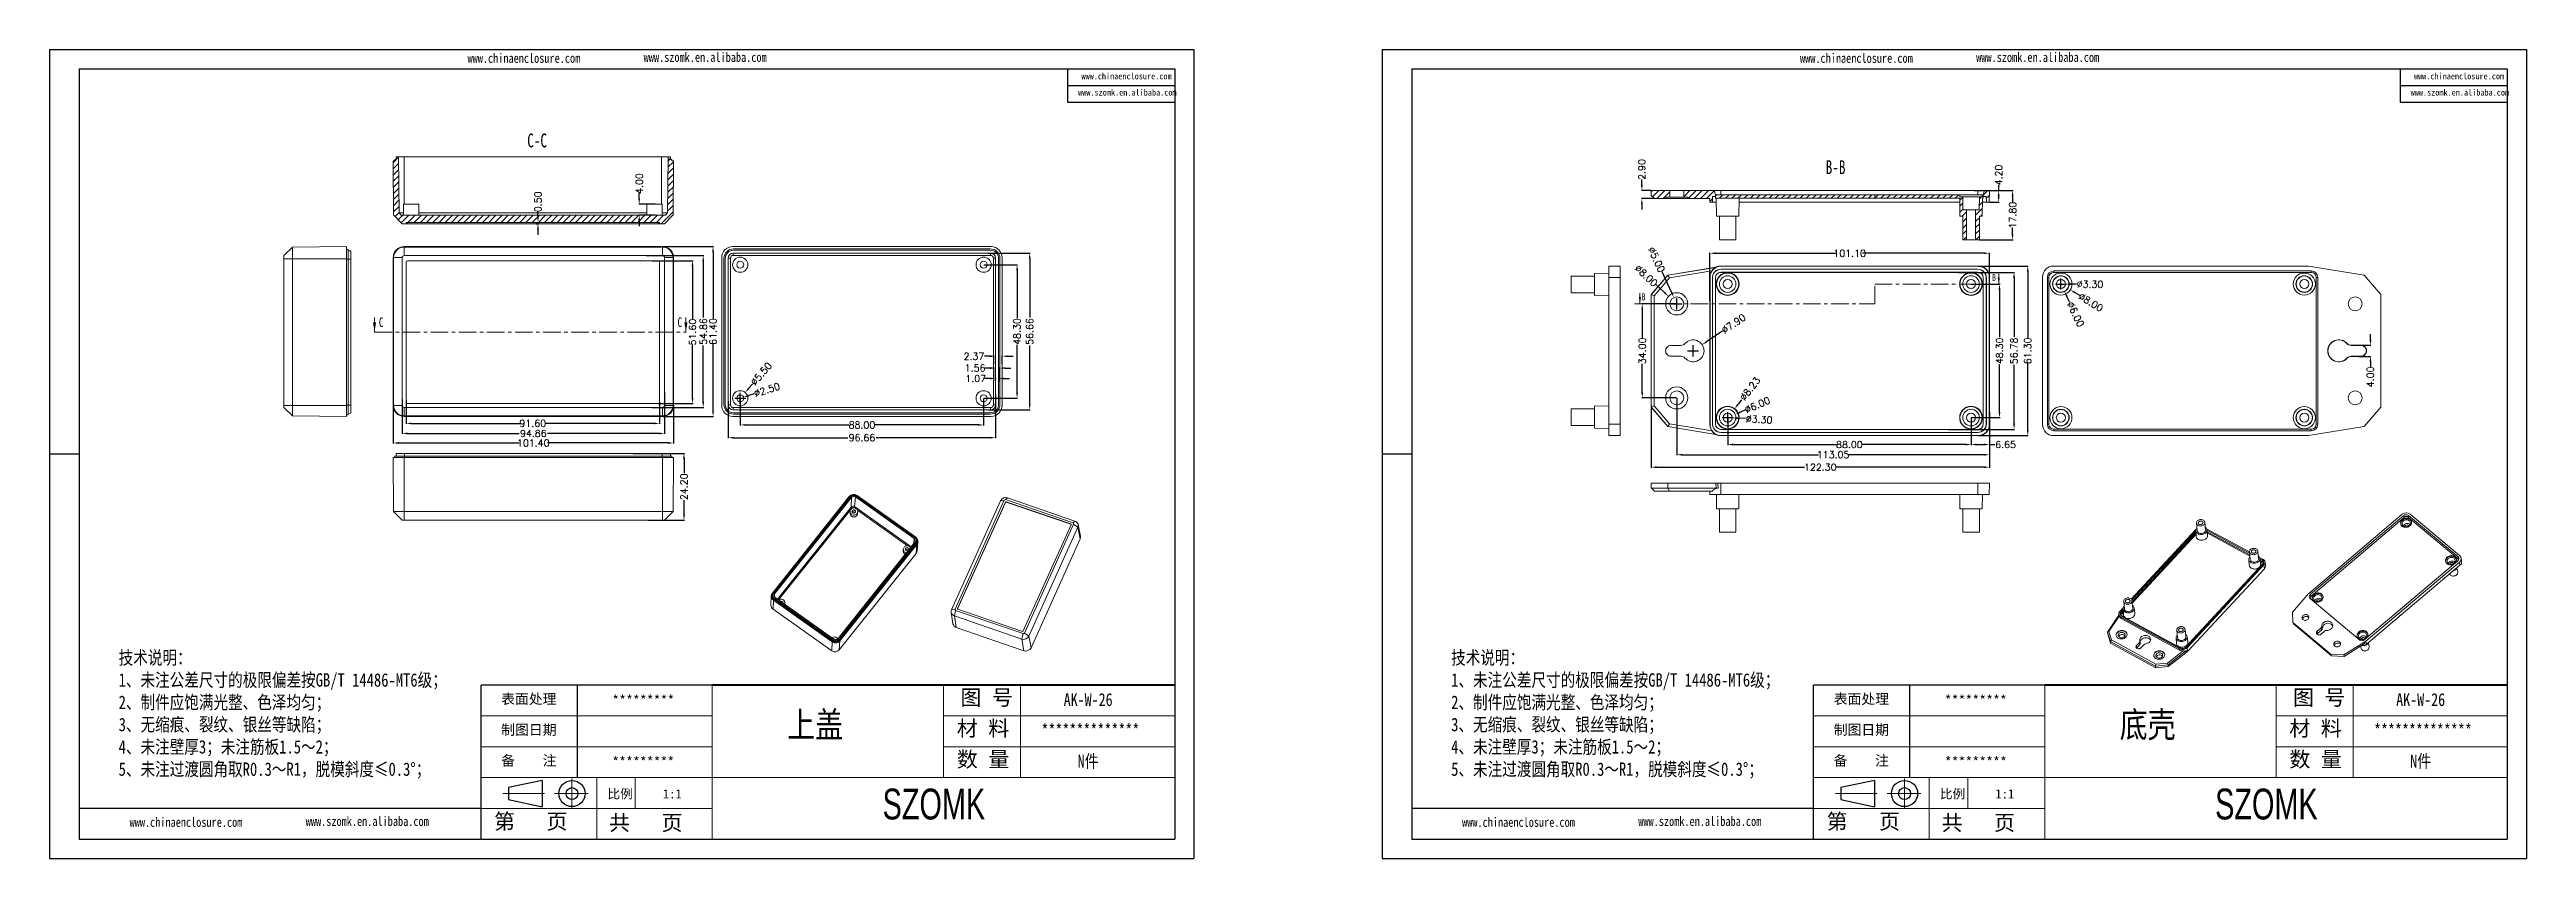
# Model space of a CAD drawing. Header units: inches. Extents: x 1612 to 2507, y 573 to 866.
import ezdxf

# ---------------------------------------------------------------- set-up
doc = ezdxf.new("R2010")
doc.units = ezdxf.units.IN
doc.linetypes.add('CENTER', pattern=[10.16, 6.35, -1.27, 1.27, -1.27])
doc.linetypes.add('CENTER2', pattern=[28.575, 19.05, -3.175, 3.175, -3.175])
doc.layers.add('10', color=7, linetype='Continuous')
doc.layers.add('文字', color=81, linetype='Continuous')
for name, color, linetype, lineweight in [('粗实线', 7, 'Continuous', 30), ('细实线', 3, 'Continuous', 9), ('细点划线', 2, 'CENTER2', 9)]:
    doc.layers.add(name, color=color, linetype=linetype, lineweight=lineweight)
doc.styles.add('SLDTEXTSTYLE6', font='TXT', dxfattribs={"width": 0.7})
doc.styles.get("Standard").update_dxf_attribs({"font": 'txt', "bigfont": 'gbcbig.shx'})
doc.styles.add('宋体', font='', dxfattribs={"width": 0.8, "height": 3.5})
doc.styles.add('长仿宋', font='', dxfattribs={"width": 0.7, "height": 4})
doc.styles.get('宋体').set_extended_font_data('SimSun')
doc.styles.get('长仿宋').set_extended_font_data('SimSun')
doc.dimstyles.new('2.5', dxfattribs={"dimtxt": 2.5, "dimasz": 2, "dimexe": 0.18, "dimexo": 0.0625, "dimgap": 0.09, "dimtad": 0, "dimzin": 0, "dimdsep": 46, "dimtxsty": 'Standard', "dimcen": 2, "dimclrd": 3, "dimclre": 3, "dimadec": 0, "dimazin": 0, "dimtfac": 1, "dimtofl": 0, "dimtmove": 0, "dimatfit": 3, "dimfxl": 0, "dimtolj": 1, "dimtzin": 0, "dimarcsym": 0})
pattern_1 = [(45, (0, -9.6737), (-1.122532, 1.122532), [])]

msp = doc.modelspace()

# ---------------------------------------------------------------- texts
at = {"color": 7, "linetype": 'Continuous', "attachment_point": 1, "style": 'SLDTEXTSTYLE6'}
for s, insert, char_height in [('B', (2314.169, 784.344), 2.5), ('B', (2187.462, 777.344), 2.5), ('C', (1730.937, 768.652), 3.5), ('C', (1838.902, 768.652), 3.5)]:
    msp.add_mtext(s, dxfattribs=dict(at, insert=insert, char_height=char_height))
at = {"char_height": 3.66526, "width": 2083.15332, "attachment_point": 1}
for s, insert in [('{\\fSimHei|b0|i0|c134|p49;表面处理}', (1775.153, 632.485)), ('{\\fSimHei|b0|i0|c134|p49;*********}', (1815.297, 632.014)), ('{\\fSimHei|b0|i0|c134|p49;表面处理}', (2256.931, 632.485)), ('{\\fSimHei|b0|i0|c134|p49;*********}', (2297.076, 632.014)), ('{\\fSimHei|b0|i0|c134|p49;制图日期}', (1775.153, 621.34)), ('{\\fSimHei|b0|i0|c134|p49;制图日期}', (2256.931, 621.34)), ('{\\fSimHei|b0|i0|c134|p49;备    注}', (1775.153, 610.195)), ('{\\fSimHei|b0|i0|c134|p49;*********}', (1815.297, 609.724)), ('{\\fSimHei|b0|i0|c134|p49;备    注}', (2256.931, 610.195)), ('{\\fSimHei|b0|i0|c134|p49;*********}', (2297.076, 609.724))]:
    msp.add_mtext(s, dxfattribs=dict(at, insert=insert))
at = {"layer": '10', "color": 0, "char_height": 5, "attachment_point": 2, "style": 'SLDTEXTSTYLE6'}
for s, insert in [('C-C', (1788.14, 835.141)), ('B-B', (2257.594, 825.476))]:
    msp.add_mtext(s, dxfattribs=dict(at, insert=insert))
at = {"layer": '文字', "color": 0, "attachment_point": 1, "style": '宋体'}
for s, insert, char_height, width in [('www.chinaenclosure.com', (1762.962, 864.112), 3.40546, 59.83058), ('www.szomk.en.alibaba.com', (1826.659, 864.449), 3.40546, 59.83058), ('www.chinaenclosure.com', (2244.741, 864.112), 3.40546, 59.83058), ('www.szomk.en.alibaba.com', (2308.437, 864.449), 3.40546, 59.83058), ('www.szomk.en.alibaba.com', (1983.75, 851.14), 2.2703, 39.88705), ('www.chinaenclosure.com', (1984.937, 857.019), 2.2703, 39.88705), ('www.szomk.en.alibaba.com', (2465.529, 851.14), 2.2703, 39.88705), ('www.chinaenclosure.com', (2466.715, 857.019), 2.2703, 39.88705), ('{\\H1.111x;技术说明：\\P1、未注公差尺寸的极限偏差按GB/T 14486-MT6级；\\P2、制件应饱满光整、色泽均匀；\\P3、无缩痕、裂纹、银丝等缺陷；\\P4、未注壁厚3；未注筋板1.5～2；\\P5、未注过渡圆角取R0.3～R1，脱模斜度≤0.3%%D；}', (1636.834, 647.999), 4.35356, 158.57145), ('{\\H1.111x;技术说明：\\P1、未注公差尺寸的极限偏差按GB/T 14486-MT6级；\\P2、制件应饱满光整、色泽均匀；\\P3、无缩痕、裂纹、银丝等缺陷；\\P4、未注壁厚3；未注筋板1.5～2；\\P5、未注过渡圆角取R0.3～R1，脱模斜度≤0.3%%D；}', (2118.612, 647.999), 4.35356, 158.57145), ('上盖', (1878.527, 626.027), 9.2876, 118.73868), ('{\\H1.111x;AK-W-26}', (1978.518, 632.737), 4.17942, 48.31881), ('底壳', (2360.306, 626.027), 9.2876, 118.73868), ('{\\H1.111x;AK-W-26}', (2460.296, 632.737), 4.17942, 48.31881), ('{\\H1.111x;**************}', (1970.479, 621.592), 4.17942, 48.31881), ('{\\H1.111x;**************}', (2452.257, 621.592), 4.17942, 48.31881), ('{\\H1.111x;N件}', (1983.573, 610.447), 4.17942, 48.31881), ('{\\H1.111x;N件}', (2465.352, 610.447), 4.17942, 48.31881), ('www.chinaenclosure.com', (1640.793, 587.806), 3.40546, 59.83058), ('www.szomk.en.alibaba.com', (1704.489, 588.143), 3.40546, 59.83058), ('www.chinaenclosure.com', (2122.571, 587.806), 3.40546, 59.83058), ('www.szomk.en.alibaba.com', (2186.268, 588.143), 3.40546, 59.83058)]:
    msp.add_mtext(s, dxfattribs=dict(at, insert=insert, char_height=char_height, width=width))
at = {"layer": '粗实线', "char_height": 11.14513, "width": 124.98155, "attachment_point": 1, "style": '长仿宋'}
for insert in [(1913.042, 598.222), (2394.821, 598.222)]:
    msp.add_mtext('{\\fSTXinwei|b0|i0|c134|p2;SZOMK}', dxfattribs=dict(at, insert=insert))
at = {"layer": '细实线', "color": 7, "attachment_point": 1}
for s, insert, char_height, width in [('{\\fSimSun|b0|i0|c134|p54;图 号}', (1941.189, 633.956), 5.57256, 27.86281), ('{\\fSimSun|b0|i0|c134|p54;图 号}', (2422.967, 633.956), 5.57256, 27.86281), ('{\\fSimSun|b0|i0|c134|p54;材 料   }', (1939.868, 622.811), 5.57256, 27.86281), ('{\\fSimSun|b0|i0|c134|p54;材 料   }', (2421.646, 622.811), 5.57256, 27.86281), ('{\\fSimSun|b0|i0|c134|p54;数 量}', (1939.895, 611.611), 5.57256, 25.17754), ('{\\fSimSun|b0|i0|c134|p54;数 量}', (2421.673, 611.611), 5.57256, 25.17754), ('{\\fSimSun|b0|i0|c134|p54;比例}', (1813.579, 597.992), 3.34354, 14.67709), ('{\\fSimSun|b0|i0|c134|p54;1:1}', (1833.606, 597.992), 3.34354, 14.67709), ('{\\fSimSun|b0|i0|c134|p54;比例}', (2295.358, 597.992), 3.34354, 14.67709), ('{\\fSimSun|b0|i0|c134|p54;1:1}', (2315.384, 597.992), 3.34354, 14.67709), ('{\\fSimSun|b0|i0|c134|p54;第   页}', (1772.573, 589.152), 5.57256, 41.79422), ('{\\fSimSun|b0|i0|c134|p54; 共   页}', (1810.36, 588.678), 5.57256, 41.79422), ('{\\fSimSun|b0|i0|c134|p54;第   页}', (2254.352, 589.152), 5.57256, 41.79422), ('{\\fSimSun|b0|i0|c134|p54; 共   页}', (2292.139, 588.678), 5.57256, 41.79422)]:
    msp.add_mtext(s, dxfattribs=dict(at, insert=insert, char_height=char_height, width=width))

# ---------------------------------------------------------------- blocks, each defined once
blk = doc.blocks.new('*D131')
at = {"color": 3, "lineweight": -2, "transparency": 16777216}
for p, q in [((1736.07, 736.77), (1736.07, 723.04)), ((1837.47, 736.77), (1837.47, 723.04)), ((1738.07, 723.22), (1781.68, 723.22)), ((1835.47, 723.22), (1791.86, 723.22))]:
    blk.add_line(p, q, dxfattribs=at)
at = {"color": 3, "transparency": 16777216}
for points in [[(1738.07, 723.55), (1738.07, 722.88), (1736.07, 723.22)], [(1835.47, 723.55), (1835.47, 722.88), (1837.47, 723.22)]]:
    blk.add_solid(points, dxfattribs=at)
at = {"layer": 'Defpoints', "color": 0, "transparency": 16777216}
for p in [(1736.07, 736.83), (1837.47, 736.83), (1837.47, 723.22)]:
    blk.add_point(p, dxfattribs=at)
at = {"color": 0, "transparency": 16777216, "insert": (1786.77, 723.22), "char_height": 2.5, "attachment_point": 5}
blk.add_mtext('\\A1;101.40', dxfattribs=at)
blk = doc.blocks.new('*D132')
at = {"color": 3, "lineweight": -2, "transparency": 16777216}
for p, q in [((1740.77, 738.71), (1740.77, 730.12)), ((1832.37, 738.02), (1832.37, 730.12)), ((1742.77, 730.3), (1782.1, 730.3)), ((1830.37, 730.3), (1791.03, 730.3))]:
    blk.add_line(p, q, dxfattribs=at)
at = {"color": 3, "transparency": 16777216}
for points in [[(1742.77, 730.63), (1742.77, 729.97), (1740.77, 730.3)], [(1830.37, 730.63), (1830.37, 729.97), (1832.37, 730.3)]]:
    blk.add_solid(points, dxfattribs=at)
at = {"layer": 'Defpoints', "color": 0, "transparency": 16777216}
for p in [(1740.77, 738.78), (1832.37, 738.08), (1740.77, 730.3)]:
    blk.add_point(p, dxfattribs=at)
at = {"color": 0, "transparency": 16777216, "insert": (1786.57, 730.3), "char_height": 2.5, "attachment_point": 5}
blk.add_mtext('\\A1;91.60', dxfattribs=at)
blk = doc.blocks.new('*D133')
at = {"color": 3, "lineweight": -2, "transparency": 16777216}
for p, q in [((1833.54, 794.24), (1851.92, 794.24)), ((1851.74, 792.24), (1851.74, 768)), ((1851.74, 734.84), (1851.74, 759.07)), ((1833.54, 732.84), (1851.92, 732.84))]:
    blk.add_line(p, q, dxfattribs=at)
at = {"color": 3, "transparency": 16777216}
for points in [[(1851.41, 792.24), (1852.07, 792.24), (1851.74, 794.24)], [(1851.41, 734.84), (1852.07, 734.84), (1851.74, 732.84)]]:
    blk.add_solid(points, dxfattribs=at)
at = {"layer": 'Defpoints', "color": 0, "transparency": 16777216}
for p in [(1833.48, 794.24), (1833.48, 732.84), (1851.74, 732.84)]:
    blk.add_point(p, dxfattribs=at)
at = {"color": 0, "transparency": 16777216, "insert": (1851.74, 763.54), "char_height": 2.5, "attachment_point": 5, "rotation": 90}
blk.add_mtext('\\A1;61.40', dxfattribs=at)
blk = doc.blocks.new('*D134')
at = {"color": 3, "lineweight": -2, "transparency": 16777216}
for p, q in [((1829.83, 789.13), (1844.5, 789.13)), ((1844.32, 787.13), (1844.32, 767.8)), ((1844.32, 739.53), (1844.32, 758.87)), ((1831.84, 737.53), (1844.5, 737.53))]:
    blk.add_line(p, q, dxfattribs=at)
at = {"color": 3, "transparency": 16777216}
for points in [[(1843.99, 787.13), (1844.66, 787.13), (1844.32, 789.13)], [(1843.99, 739.53), (1844.66, 739.53), (1844.32, 737.53)]]:
    blk.add_solid(points, dxfattribs=at)
at = {"layer": 'Defpoints', "color": 0, "transparency": 16777216}
for p in [(1829.77, 789.13), (1844.32, 789.13), (1831.77, 737.53)]:
    blk.add_point(p, dxfattribs=at)
at = {"color": 0, "transparency": 16777216, "insert": (1844.32, 763.33), "char_height": 2.5, "attachment_point": 5, "rotation": 90}
blk.add_mtext('\\A1;51.60', dxfattribs=at)
blk = doc.blocks.new('*D136')
at = {"color": 3, "lineweight": -2, "transparency": 16777216}
for p, q in [((1830.81, 809.61), (1824.88, 809.61)), ((1825.06, 811.61), (1825.06, 813.61)), ((1830.81, 805.61), (1824.88, 805.61)), ((1825.06, 803.61), (1825.06, 801.61))]:
    blk.add_line(p, q, dxfattribs=at)
at = {"color": 3, "transparency": 16777216}
for points in [[(1824.72, 811.61), (1825.39, 811.61), (1825.06, 809.61)], [(1824.72, 803.61), (1825.39, 803.61), (1825.06, 805.61)]]:
    blk.add_solid(points, dxfattribs=at)
at = {"layer": 'Defpoints', "color": 0, "transparency": 16777216}
for p in [(1825.06, 809.61), (1830.88, 809.61), (1830.88, 805.61)]:
    blk.add_point(p, dxfattribs=at)
at = {"color": 0, "transparency": 16777216, "insert": (1825.06, 817.04), "char_height": 2.5, "attachment_point": 5, "rotation": 90}
blk.add_mtext('\\A1;4.00', dxfattribs=at)
blk = doc.blocks.new('*D137')
at = {"color": 3, "lineweight": -2, "transparency": 16777216}
for p, q in [((1788.44, 805.01), (1788.44, 807.01)), ((1787.63, 803.01), (1788.62, 803.01)), ((1787.63, 802.51), (1788.62, 802.51)), ((1788.44, 800.51), (1788.44, 798.51))]:
    blk.add_line(p, q, dxfattribs=at)
at = {"color": 3, "transparency": 16777216}
for points in [[(1788.1, 805.01), (1788.77, 805.01), (1788.44, 803.01)], [(1788.1, 800.51), (1788.77, 800.51), (1788.44, 802.51)]]:
    blk.add_solid(points, dxfattribs=at)
at = {"layer": 'Defpoints', "color": 0, "transparency": 16777216}
for p in [(1787.57, 803.01), (1787.57, 802.51), (1788.44, 803.01)]:
    blk.add_point(p, dxfattribs=at)
at = {"color": 0, "transparency": 16777216, "insert": (1788.44, 810.44), "char_height": 2.5, "attachment_point": 5, "rotation": 90}
blk.add_mtext('\\A1;0.50', dxfattribs=at)
blk = doc.blocks.new('*D138')
at = {"color": 3, "lineweight": -2, "transparency": 16777216}
for p, q in [((1822.87, 719.47), (1841.43, 719.47)), ((1841.25, 717.47), (1841.25, 712.25)), ((1841.25, 697.27), (1841.25, 702.49)), ((1828.34, 695.27), (1841.43, 695.27))]:
    blk.add_line(p, q, dxfattribs=at)
at = {"color": 3, "transparency": 16777216}
for points in [[(1840.92, 717.47), (1841.59, 717.47), (1841.25, 719.47)], [(1840.92, 697.27), (1841.59, 697.27), (1841.25, 695.27)]]:
    blk.add_solid(points, dxfattribs=at)
at = {"layer": 'Defpoints', "color": 0, "transparency": 16777216}
for p in [(1822.8, 719.47), (1841.25, 719.47), (1828.27, 695.27)]:
    blk.add_point(p, dxfattribs=at)
at = {"color": 0, "transparency": 16777216, "insert": (1841.25, 707.37), "char_height": 2.5, "attachment_point": 5, "rotation": 90}
blk.add_mtext('\\A1;24.20', dxfattribs=at)
blk = doc.blocks.new('*D139')
at = {"color": 3, "lineweight": -2, "transparency": 16777216}
for p, q in [((1949.64, 787.69), (1961.85, 787.69)), ((1961.67, 785.69), (1961.67, 768.42)), ((1961.67, 741.39), (1961.67, 758.66)), ((1949.64, 739.39), (1961.85, 739.39))]:
    blk.add_line(p, q, dxfattribs=at)
at = {"color": 3, "transparency": 16777216}
for points in [[(1961.34, 785.69), (1962.01, 785.69), (1961.67, 787.69)], [(1961.34, 741.39), (1962.01, 741.39), (1961.67, 739.39)]]:
    blk.add_solid(points, dxfattribs=at)
at = {"layer": 'Defpoints', "color": 0, "transparency": 16777216}
for p in [(1949.58, 787.69), (1949.58, 739.39), (1961.67, 739.39)]:
    blk.add_point(p, dxfattribs=at)
at = {"color": 0, "transparency": 16777216, "insert": (1961.67, 763.54), "char_height": 2.5, "attachment_point": 5, "rotation": 90}
blk.add_mtext('\\A1;48.30', dxfattribs=at)
blk = doc.blocks.new('*D140')
at = {"color": 3, "lineweight": -2, "transparency": 16777216}
for p, q in [((1861.58, 739.32), (1861.58, 729.57)), ((1949.58, 739.32), (1949.58, 729.57)), ((1863.58, 729.75), (1900.91, 729.75)), ((1947.58, 729.75), (1910.25, 729.75))]:
    blk.add_line(p, q, dxfattribs=at)
at = {"color": 3, "transparency": 16777216}
for points in [[(1863.58, 730.08), (1863.58, 729.42), (1861.58, 729.75)], [(1947.58, 730.08), (1947.58, 729.42), (1949.58, 729.75)]]:
    blk.add_solid(points, dxfattribs=at)
at = {"layer": 'Defpoints', "color": 0, "transparency": 16777216}
for p in [(1861.58, 739.39), (1949.58, 739.39), (1949.58, 729.75)]:
    blk.add_point(p, dxfattribs=at)
at = {"color": 0, "transparency": 16777216, "insert": (1905.58, 729.75), "char_height": 2.5, "attachment_point": 5}
blk.add_mtext('\\A1;88.00', dxfattribs=at)
blk = doc.blocks.new('*D141')
at = {"color": 3, "lineweight": -2, "transparency": 16777216}
for p, q in [((1857.25, 738.33), (1857.25, 724.95)), ((1953.91, 740.58), (1953.91, 724.95)), ((1859.25, 725.13), (1900.49, 725.13)), ((1951.91, 725.13), (1910.67, 725.13))]:
    blk.add_line(p, q, dxfattribs=at)
at = {"color": 3, "transparency": 16777216}
for points in [[(1859.25, 725.46), (1859.25, 724.8), (1857.25, 725.13)], [(1951.91, 725.46), (1951.91, 724.8), (1953.91, 725.13)]]:
    blk.add_solid(points, dxfattribs=at)
at = {"layer": 'Defpoints', "color": 0, "transparency": 16777216}
for p in [(1857.25, 738.4), (1953.91, 740.64), (1953.91, 725.13)]:
    blk.add_point(p, dxfattribs=at)
at = {"color": 0, "transparency": 16777216, "insert": (1905.58, 725.13), "char_height": 2.5, "attachment_point": 5}
blk.add_mtext('\\A1;96.66', dxfattribs=at)
blk = doc.blocks.new('*D142')
at = {"color": 3, "lineweight": -2, "transparency": 16777216}
for p, q in [((1951.33, 791.87), (1966.41, 791.87)), ((1966.23, 789.87), (1966.23, 768.63)), ((1966.23, 737.21), (1966.23, 758.45)), ((1951.33, 735.21), (1966.41, 735.21))]:
    blk.add_line(p, q, dxfattribs=at)
at = {"color": 3, "transparency": 16777216}
for points in [[(1965.9, 789.87), (1966.56, 789.87), (1966.23, 791.87)], [(1965.9, 737.21), (1966.56, 737.21), (1966.23, 735.21)]]:
    blk.add_solid(points, dxfattribs=at)
at = {"layer": 'Defpoints', "color": 0, "transparency": 16777216}
for p in [(1951.27, 791.87), (1966.23, 791.87), (1951.27, 735.21)]:
    blk.add_point(p, dxfattribs=at)
at = {"color": 0, "transparency": 16777216, "insert": (1966.23, 763.54), "char_height": 2.5, "attachment_point": 5, "rotation": 90}
blk.add_mtext('\\A1;56.66', dxfattribs=at)
blk = doc.blocks.new('*D144')
at = {"color": 3, "lineweight": -2, "transparency": 16777216}
for p, q in [((1951.91, 746.54), (1949.91, 746.54)), ((1953.91, 746.58), (1953.91, 746.36)), ((1954.98, 746.58), (1954.98, 746.36)), ((1956.98, 746.54), (1958.98, 746.54))]:
    blk.add_line(p, q, dxfattribs=at)
at = {"color": 3, "transparency": 16777216}
for points in [[(1951.91, 746.88), (1951.91, 746.21), (1953.91, 746.54)], [(1956.98, 746.88), (1956.98, 746.21), (1954.98, 746.54)]]:
    blk.add_solid(points, dxfattribs=at)
at = {"layer": 'Defpoints', "color": 0, "transparency": 16777216}
for p in [(1953.91, 746.65), (1953.91, 746.54), (1954.98, 746.65)]:
    blk.add_point(p, dxfattribs=at)
at = {"color": 0, "transparency": 16777216, "insert": (1946.7, 746.54), "char_height": 2.5, "attachment_point": 5}
blk.add_mtext('\\A1;1.07', dxfattribs=at)
blk = doc.blocks.new('*D146')
at = {"color": 3, "lineweight": -2, "transparency": 16777216}
for p, q in [((1951.91, 754.6), (1949.91, 754.6)), ((1953.91, 751.86), (1953.91, 754.78)), ((1956.28, 751.86), (1956.28, 754.78)), ((1958.28, 754.6), (1960.28, 754.6))]:
    blk.add_line(p, q, dxfattribs=at)
at = {"color": 3, "transparency": 16777216}
for points in [[(1951.91, 754.93), (1951.91, 754.26), (1953.91, 754.6)], [(1958.28, 754.93), (1958.28, 754.26), (1956.28, 754.6)]]:
    blk.add_solid(points, dxfattribs=at)
at = {"layer": 'Defpoints', "color": 0, "transparency": 16777216}
for p in [(1953.91, 754.6), (1953.91, 751.8), (1956.28, 751.8)]:
    blk.add_point(p, dxfattribs=at)
at = {"color": 0, "transparency": 16777216, "insert": (1946.07, 754.6), "char_height": 2.5, "attachment_point": 5}
blk.add_mtext('\\A1;2.37', dxfattribs=at)
blk = doc.blocks.new('*D147')
at = {"color": 3, "lineweight": -2, "transparency": 16777216}
for p, q in [((1951.91, 750.32), (1949.91, 750.32)), ((1953.91, 745.56), (1953.91, 750.5)), ((1955.47, 745.56), (1955.47, 750.5)), ((1957.47, 750.32), (1959.47, 750.32))]:
    blk.add_line(p, q, dxfattribs=at)
at = {"color": 3, "transparency": 16777216}
for points in [[(1951.91, 750.65), (1951.91, 749.99), (1953.91, 750.32)], [(1957.47, 750.65), (1957.47, 749.99), (1955.47, 750.32)]]:
    blk.add_solid(points, dxfattribs=at)
at = {"layer": 'Defpoints', "color": 0, "transparency": 16777216}
for p in [(1953.91, 750.32), (1953.91, 745.5), (1955.47, 745.5)]:
    blk.add_point(p, dxfattribs=at)
at = {"color": 0, "transparency": 16777216, "insert": (1946.49, 750.32), "char_height": 2.5, "attachment_point": 5}
blk.add_mtext('\\A1;1.56', dxfattribs=at)
blk = doc.blocks.new('*D148')
at = {"color": 3, "lineweight": -2, "transparency": 16777216}
for p, q in [((1865.97, 744.52), (1864.67, 743)), ((1859.58, 739.39), (1863.58, 739.39)), ((1861.58, 737.39), (1861.58, 741.39))]:
    blk.add_line(p, q, dxfattribs=at)
at = {"color": 3, "transparency": 16777216}
blk.add_solid([(1864.41, 743.21), (1864.92, 742.78), (1863.37, 741.48)], dxfattribs=at)
at = {"layer": 'Defpoints', "color": 0, "transparency": 16777216}
for p in [(1859.79, 737.3), (1863.37, 741.48)]:
    blk.add_point(p, dxfattribs=at)
at = {"color": 0, "transparency": 16777216, "insert": (1869.14, 748.23), "char_height": 2.5, "attachment_point": 5, "rotation": 49.47521}
blk.add_mtext('\\A1;∅5.50', dxfattribs=at)
blk = doc.blocks.new('*D149')
at = {"color": 3, "lineweight": -2, "transparency": 16777216}
for p, q in [((1859.58, 739.39), (1863.58, 739.39)), ((1861.58, 737.39), (1861.58, 741.39)), ((1866.58, 740.97), (1864.68, 740.37))]:
    blk.add_line(p, q, dxfattribs=at)
at = {"color": 3, "transparency": 16777216}
blk.add_solid([(1864.58, 740.69), (1864.78, 740.05), (1862.77, 739.77)], dxfattribs=at)
at = {"layer": 'Defpoints', "color": 0, "transparency": 16777216}
for p in [(1860.39, 739.01), (1862.77, 739.77)]:
    blk.add_point(p, dxfattribs=at)
at = {"color": 0, "transparency": 16777216, "insert": (1871.24, 742.45), "char_height": 2.5, "attachment_point": 5, "rotation": 17.58637}
blk.add_mtext('\\A1;∅2.50', dxfattribs=at)
blk = doc.blocks.new('*D151')
at = {"color": 3, "lineweight": -2, "transparency": 16777216}
for p, q in [((2190.93, 736.67), (2190.93, 714.29)), ((2313.24, 733.85), (2313.24, 714.29)), ((2192.93, 714.47), (2246.37, 714.47)), ((2311.24, 714.47), (2257.8, 714.47))]:
    blk.add_line(p, q, dxfattribs=at)
at = {"color": 3, "transparency": 16777216}
for points in [[(2192.93, 714.8), (2192.93, 714.14), (2190.93, 714.47)], [(2311.24, 714.8), (2311.24, 714.14), (2313.24, 714.47)]]:
    blk.add_solid(points, dxfattribs=at)
at = {"layer": 'Defpoints', "color": 0, "transparency": 16777216}
for p in [(2190.93, 736.73), (2313.24, 733.91), (2313.24, 714.47)]:
    blk.add_point(p, dxfattribs=at)
at = {"color": 0, "transparency": 16777216, "insert": (2252.09, 714.47), "char_height": 2.5, "attachment_point": 5}
blk.add_mtext('\\A1;122.30', dxfattribs=at)
blk = doc.blocks.new('*D152')
at = {"color": 3, "lineweight": -2, "transparency": 16777216}
for p, q in [((2218.59, 732.33), (2218.59, 722.48)), ((2306.59, 732.33), (2306.59, 722.48)), ((2220.59, 722.66), (2257.91, 722.66)), ((2304.59, 722.66), (2267.26, 722.66))]:
    blk.add_line(p, q, dxfattribs=at)
at = {"color": 3, "transparency": 16777216}
for points in [[(2220.59, 722.99), (2220.59, 722.33), (2218.59, 722.66)], [(2304.59, 722.99), (2304.59, 722.33), (2306.59, 722.66)]]:
    blk.add_solid(points, dxfattribs=at)
at = {"layer": 'Defpoints', "color": 0, "transparency": 16777216}
for p in [(2218.59, 732.39), (2306.59, 732.39), (2306.59, 722.66)]:
    blk.add_point(p, dxfattribs=at)
at = {"color": 0, "transparency": 16777216, "insert": (2262.59, 722.66), "char_height": 2.5, "attachment_point": 5}
blk.add_mtext('\\A1;88.00', dxfattribs=at)
blk = doc.blocks.new('*D153')
at = {"color": 3, "lineweight": -2, "transparency": 16777216}
for p, q in [((2306.59, 732.33), (2306.59, 722.48)), ((2313.24, 734.16), (2313.24, 722.48)), ((2308.59, 722.66), (2311.24, 722.66)), ((2313.24, 722.66), (2315.24, 722.66))]:
    blk.add_line(p, q, dxfattribs=at)
at = {"color": 3, "transparency": 16777216}
for points in [[(2308.59, 722.99), (2308.59, 722.33), (2306.59, 722.66)], [(2311.24, 722.99), (2311.24, 722.33), (2313.24, 722.66)]]:
    blk.add_solid(points, dxfattribs=at)
at = {"layer": 'Defpoints', "color": 0, "transparency": 16777216}
for p in [(2306.59, 732.39), (2313.24, 734.22), (2313.24, 722.66)]:
    blk.add_point(p, dxfattribs=at)
at = {"color": 0, "transparency": 16777216, "insert": (2319.08, 722.66), "char_height": 2.5, "attachment_point": 5}
blk.add_mtext('\\A1;6.65', dxfattribs=at)
blk = doc.blocks.new('*D155')
at = {"color": 3, "lineweight": -2, "transparency": 16777216}
for p, q in [((2200.19, 739.48), (2200.19, 718.78)), ((2313.24, 734.39), (2313.24, 718.78)), ((2202.19, 718.96), (2251.41, 718.96)), ((2311.24, 718.96), (2262.01, 718.96))]:
    blk.add_line(p, q, dxfattribs=at)
at = {"color": 3, "transparency": 16777216}
for points in [[(2202.19, 719.29), (2202.19, 718.63), (2200.19, 718.96)], [(2311.24, 719.29), (2311.24, 718.63), (2313.24, 718.96)]]:
    blk.add_solid(points, dxfattribs=at)
at = {"layer": 'Defpoints', "color": 0, "transparency": 16777216}
for p in [(2200.19, 739.54), (2313.24, 734.45), (2313.24, 718.96)]:
    blk.add_point(p, dxfattribs=at)
at = {"color": 0, "transparency": 16777216, "insert": (2256.71, 718.96), "char_height": 2.5, "attachment_point": 5}
blk.add_mtext('\\A1;113.05', dxfattribs=at)
blk = doc.blocks.new('*D156')
at = {"color": 3, "lineweight": -2, "transparency": 16777216}
for p, q in [((2309.1, 787.19), (2327.27, 787.19)), ((2327.09, 785.19), (2327.09, 761.01)), ((2327.09, 727.89), (2327.09, 752.08)), ((2309.14, 725.89), (2327.27, 725.89))]:
    blk.add_line(p, q, dxfattribs=at)
at = {"color": 3, "transparency": 16777216}
for points in [[(2326.76, 785.19), (2327.43, 785.19), (2327.09, 787.19)], [(2326.76, 727.89), (2327.43, 727.89), (2327.09, 725.89)]]:
    blk.add_solid(points, dxfattribs=at)
at = {"layer": 'Defpoints', "color": 0, "transparency": 16777216}
for p in [(2309.04, 787.19), (2327.09, 787.19), (2309.08, 725.89)]:
    blk.add_point(p, dxfattribs=at)
at = {"color": 0, "transparency": 16777216, "insert": (2327.09, 756.54), "char_height": 2.5, "attachment_point": 5, "rotation": 90}
blk.add_mtext('\\A1;61.30', dxfattribs=at)
blk = doc.blocks.new('*D157')
at = {"color": 3, "lineweight": -2, "transparency": 16777216}
for p, q in [((2306.65, 780.69), (2317.05, 780.69)), ((2316.87, 778.69), (2316.87, 761.43)), ((2316.87, 734.39), (2316.87, 751.66)), ((2306.65, 732.39), (2317.05, 732.39))]:
    blk.add_line(p, q, dxfattribs=at)
at = {"color": 3, "transparency": 16777216}
for points in [[(2316.53, 778.69), (2317.2, 778.69), (2316.87, 780.69)], [(2316.53, 734.39), (2317.2, 734.39), (2316.87, 732.39)]]:
    blk.add_solid(points, dxfattribs=at)
at = {"layer": 'Defpoints', "color": 0, "transparency": 16777216}
for p in [(2306.59, 780.69), (2306.59, 732.39), (2316.87, 732.39)]:
    blk.add_point(p, dxfattribs=at)
at = {"color": 0, "transparency": 16777216, "insert": (2316.87, 756.54), "char_height": 2.5, "attachment_point": 5, "rotation": 90}
blk.add_mtext('\\A1;48.30', dxfattribs=at)
blk = doc.blocks.new('*D158')
at = {"color": 3, "lineweight": -2, "transparency": 16777216}
for p, q in [((2301.99, 784.93), (2322.31, 784.93)), ((2322.13, 782.93), (2322.13, 761.63)), ((2322.13, 730.15), (2322.13, 751.45)), ((2298.48, 728.15), (2322.31, 728.15))]:
    blk.add_line(p, q, dxfattribs=at)
at = {"color": 3, "transparency": 16777216}
for points in [[(2321.8, 782.93), (2322.47, 782.93), (2322.13, 784.93)], [(2321.8, 730.15), (2322.47, 730.15), (2322.13, 728.15)]]:
    blk.add_solid(points, dxfattribs=at)
at = {"layer": 'Defpoints', "color": 0, "transparency": 16777216}
for p in [(2301.92, 784.93), (2298.42, 728.15), (2322.13, 728.15)]:
    blk.add_point(p, dxfattribs=at)
at = {"color": 0, "transparency": 16777216, "insert": (2322.13, 756.54), "char_height": 2.5, "attachment_point": 5, "rotation": 90}
blk.add_mtext('\\A1;56.78', dxfattribs=at)
blk = doc.blocks.new('*D159')
at = {"color": 3, "lineweight": -2, "transparency": 16777216}
for p, q in [((2200.12, 773.54), (2187.53, 773.54)), ((2187.71, 771.54), (2187.71, 761.22)), ((2187.71, 741.54), (2187.71, 751.87)), ((2200.12, 739.54), (2187.53, 739.54))]:
    blk.add_line(p, q, dxfattribs=at)
at = {"color": 3, "transparency": 16777216}
for points in [[(2187.37, 771.54), (2188.04, 771.54), (2187.71, 773.54)], [(2187.37, 741.54), (2188.04, 741.54), (2187.71, 739.54)]]:
    blk.add_solid(points, dxfattribs=at)
at = {"layer": 'Defpoints', "color": 0, "transparency": 16777216}
for p in [(2187.71, 773.54), (2200.19, 773.54), (2200.19, 739.54)]:
    blk.add_point(p, dxfattribs=at)
at = {"color": 0, "transparency": 16777216, "insert": (2187.71, 756.54), "char_height": 2.5, "attachment_point": 5, "rotation": 90}
blk.add_mtext('\\A1;34.00', dxfattribs=at)
blk = doc.blocks.new('*D160')
at = {"color": 3, "lineweight": -2, "transparency": 16777216}
for p, q in [((2212.14, 774.57), (2212.14, 792.03)), ((2214.14, 791.85), (2258.01, 791.85)), ((2311.24, 791.85), (2267.36, 791.85)), ((2313.24, 783.26), (2313.24, 792.03))]:
    blk.add_line(p, q, dxfattribs=at)
at = {"color": 3, "transparency": 16777216}
for points in [[(2214.14, 792.18), (2214.14, 791.52), (2212.14, 791.85)], [(2311.24, 792.18), (2311.24, 791.52), (2313.24, 791.85)]]:
    blk.add_solid(points, dxfattribs=at)
at = {"layer": 'Defpoints', "color": 0, "transparency": 16777216}
for p in [(2313.24, 791.85), (2313.24, 783.19), (2212.14, 774.51)]:
    blk.add_point(p, dxfattribs=at)
at = {"color": 0, "transparency": 16777216, "insert": (2262.69, 791.85), "char_height": 2.5, "attachment_point": 5}
blk.add_mtext('\\A1;101.10', dxfattribs=at)
blk = doc.blocks.new('*D161')
at = {"color": 3, "lineweight": -2, "transparency": 16777216}
for p, q in [((2192.57, 780.55), (2195.77, 777.6)), ((2198.19, 773.54), (2202.19, 773.54)), ((2200.19, 771.54), (2200.19, 775.54))]:
    blk.add_line(p, q, dxfattribs=at)
at = {"color": 3, "transparency": 16777216}
blk.add_solid([(2196, 777.85), (2195.54, 777.36), (2197.24, 776.25)], dxfattribs=at)
at = {"layer": 'Defpoints', "color": 0, "transparency": 16777216}
for p in [(2197.24, 776.25), (2203.13, 770.84)]:
    blk.add_point(p, dxfattribs=at)
at = {"color": 0, "transparency": 16777216, "insert": (2189.13, 783.71), "char_height": 2.5, "attachment_point": 5, "rotation": 317.41236}
blk.add_mtext('\\A1;∅8.00', dxfattribs=at)
blk = doc.blocks.new('*D162')
at = {"color": 3, "lineweight": -2, "transparency": 16777216}
for p, q in [((2194.81, 785.29), (2198.32, 777.64)), ((2198.19, 773.54), (2202.19, 773.54)), ((2200.19, 771.54), (2200.19, 775.54))]:
    blk.add_line(p, q, dxfattribs=at)
at = {"color": 3, "transparency": 16777216}
blk.add_solid([(2198.62, 777.78), (2198.01, 777.5), (2199.15, 775.82)], dxfattribs=at)
at = {"layer": 'Defpoints', "color": 0, "transparency": 16777216}
for p in [(2199.15, 775.82), (2201.23, 771.27)]:
    blk.add_point(p, dxfattribs=at)
at = {"color": 0, "transparency": 16777216, "insert": (2192.87, 789.54), "char_height": 2.5, "attachment_point": 5, "rotation": 294.58093}
blk.add_mtext('\\A1;∅5.00', dxfattribs=at)
blk = doc.blocks.new('*D163')
at = {"color": 3, "lineweight": -2, "transparency": 16777216}
for p, q in [((2216.66, 763.66), (2211.02, 759.87)), ((2204.09, 756.54), (2208.09, 756.54)), ((2206.09, 754.54), (2206.09, 758.54))]:
    blk.add_line(p, q, dxfattribs=at)
at = {"color": 3, "transparency": 16777216}
blk.add_solid([(2210.84, 760.14), (2211.21, 759.59), (2209.36, 758.75)], dxfattribs=at)
at = {"layer": 'Defpoints', "color": 0, "transparency": 16777216}
for p in [(2202.81, 754.34), (2209.36, 758.75)]:
    blk.add_point(p, dxfattribs=at)
at = {"color": 0, "transparency": 16777216, "insert": (2220.71, 766.39), "char_height": 2.5, "attachment_point": 5, "rotation": 33.9579}
blk.add_mtext('\\A1;∅7.90', dxfattribs=at)
blk = doc.blocks.new('*D164')
at = {"color": 3, "lineweight": -2, "transparency": 16777216}
for p, q in [((2218.59, 730.39), (2218.59, 734.39)), ((2223.55, 738.81), (2222.33, 737.23)), ((2216.59, 732.39), (2220.59, 732.39))]:
    blk.add_line(p, q, dxfattribs=at)
at = {"color": 3, "transparency": 16777216}
blk.add_solid([(2222.06, 737.43), (2222.59, 737.03), (2221.1, 735.65)], dxfattribs=at)
at = {"layer": 'Defpoints', "color": 0, "transparency": 16777216}
for p in [(2221.1, 735.65), (2216.07, 729.14)]:
    blk.add_point(p, dxfattribs=at)
at = {"color": 0, "transparency": 16777216, "insert": (2226.66, 742.84), "char_height": 2.5, "attachment_point": 5, "rotation": 52.29192}
blk.add_mtext('\\A1;∅8.23', dxfattribs=at)
blk = doc.blocks.new('*D165')
at = {"color": 3, "lineweight": -2, "transparency": 16777216}
for p, q in [((2218.59, 730.39), (2218.59, 734.39)), ((2225.02, 735.15), (2223.18, 734.37)), ((2216.59, 732.39), (2220.59, 732.39))]:
    blk.add_line(p, q, dxfattribs=at)
at = {"color": 3, "transparency": 16777216}
blk.add_solid([(2223.05, 734.67), (2223.31, 734.06), (2221.34, 733.58)], dxfattribs=at)
at = {"layer": 'Defpoints', "color": 0, "transparency": 16777216}
for p in [(2215.83, 731.21), (2221.34, 733.58)]:
    blk.add_point(p, dxfattribs=at)
at = {"color": 0, "transparency": 16777216, "insert": (2229.32, 737), "char_height": 2.5, "attachment_point": 5, "rotation": 23.2151}
blk.add_mtext('\\A1;∅6.00', dxfattribs=at)
blk = doc.blocks.new('*D166')
at = {"color": 3, "lineweight": -2, "transparency": 16777216}
for p, q in [((2218.59, 730.39), (2218.59, 734.39)), ((2216.59, 732.39), (2220.59, 732.39)), ((2225.07, 732.02), (2222.23, 732.18))]:
    blk.add_line(p, q, dxfattribs=at)
at = {"color": 3, "transparency": 16777216}
blk.add_solid([(2222.25, 732.52), (2222.21, 731.85), (2220.23, 732.3)], dxfattribs=at)
at = {"layer": 'Defpoints', "color": 0, "transparency": 16777216}
for p in [(2216.94, 732.49), (2220.23, 732.3)]:
    blk.add_point(p, dxfattribs=at)
at = {"color": 0, "transparency": 16777216, "insert": (2229.95, 731.74), "char_height": 2.5, "attachment_point": 5, "rotation": 356.6996}
blk.add_mtext('\\A1;∅3.30', dxfattribs=at)
blk = doc.blocks.new('*D167')
at = {"color": 3, "lineweight": -2, "transparency": 16777216}
for p, q in [((2337.06, 780.69), (2341.06, 780.69)), ((2339.06, 778.69), (2339.06, 782.69)), ((2345.9, 776.54), (2344.19, 777.58))]:
    blk.add_line(p, q, dxfattribs=at)
at = {"color": 3, "transparency": 16777216}
blk.add_solid([(2344.36, 777.86), (2344.01, 777.29), (2342.48, 778.62)], dxfattribs=at)
at = {"layer": 'Defpoints', "color": 0, "transparency": 16777216}
for p in [(2335.64, 782.77), (2342.48, 778.62)]:
    blk.add_point(p, dxfattribs=at)
at = {"color": 0, "transparency": 16777216, "insert": (2349.89, 774.11), "char_height": 2.5, "attachment_point": 5, "rotation": 328.71026}
blk.add_mtext('\\A1;∅8.00', dxfattribs=at)
blk = doc.blocks.new('*D168')
at = {"color": 3, "lineweight": -2, "transparency": 16777216}
for p, q in [((2337.06, 780.69), (2341.06, 780.69)), ((2339.06, 778.69), (2339.06, 782.69)), ((2344.71, 780.66), (2342.71, 780.67))]:
    blk.add_line(p, q, dxfattribs=at)
at = {"color": 3, "transparency": 16777216}
blk.add_solid([(2342.71, 781.01), (2342.71, 780.34), (2340.71, 780.69)], dxfattribs=at)
at = {"layer": 'Defpoints', "color": 0, "transparency": 16777216}
for p in [(2337.41, 780.7), (2340.71, 780.69)]:
    blk.add_point(p, dxfattribs=at)
at = {"color": 0, "transparency": 16777216, "insert": (2349.59, 780.63), "char_height": 2.5, "attachment_point": 5, "rotation": 359.67556}
blk.add_mtext('\\A1;∅3.30', dxfattribs=at)
blk = doc.blocks.new('*D169')
at = {"color": 3, "lineweight": -2, "transparency": 16777216}
for p, q in [((2337.06, 780.69), (2341.06, 780.69)), ((2339.06, 778.69), (2339.06, 782.69)), ((2342.34, 773.97), (2341.25, 776.2))]:
    blk.add_line(p, q, dxfattribs=at)
at = {"color": 3, "transparency": 16777216}
blk.add_solid([(2341.55, 776.35), (2340.95, 776.05), (2340.38, 778)], dxfattribs=at)
at = {"layer": 'Defpoints', "color": 0, "transparency": 16777216}
for p in [(2337.75, 783.39), (2340.38, 778)]:
    blk.add_point(p, dxfattribs=at)
at = {"color": 0, "transparency": 16777216, "insert": (2344.39, 769.77), "char_height": 2.5, "attachment_point": 5, "rotation": 295.99303}
blk.add_mtext('\\A1;∅6.00', dxfattribs=at)
blk = doc.blocks.new('*D170')
at = {"color": 3, "lineweight": -2, "transparency": 16777216}
for p, q in [((2307.69, 814.52), (2321.78, 814.52)), ((2321.6, 812.52), (2321.6, 810.08)), ((2321.6, 798.72), (2321.6, 801.15)), ((2309.65, 796.72), (2321.78, 796.72))]:
    blk.add_line(p, q, dxfattribs=at)
at = {"color": 3, "transparency": 16777216}
for points in [[(2321.26, 812.52), (2321.93, 812.52), (2321.6, 814.52)], [(2321.26, 798.72), (2321.93, 798.72), (2321.6, 796.72)]]:
    blk.add_solid(points, dxfattribs=at)
at = {"layer": 'Defpoints', "color": 0, "transparency": 16777216}
for p in [(2307.62, 814.52), (2321.6, 814.52), (2309.59, 796.72)]:
    blk.add_point(p, dxfattribs=at)
at = {"color": 0, "transparency": 16777216, "insert": (2321.6, 805.62), "char_height": 2.5, "attachment_point": 5, "rotation": 90}
blk.add_mtext('\\A1;17.80', dxfattribs=at)
blk = doc.blocks.new('*D171')
at = {"color": 3, "lineweight": -2, "transparency": 16777216}
for p, q in [((2316.57, 814.52), (2316.57, 816.52)), ((2308.5, 814.52), (2316.75, 814.52)), ((2313.23, 810.32), (2316.75, 810.32)), ((2316.57, 812.32), (2316.57, 812.52))]:
    blk.add_line(p, q, dxfattribs=at)
at = {"color": 3, "transparency": 16777216}
for points in [[(2316.23, 812.52), (2316.9, 812.52), (2316.57, 814.52)], [(2316.23, 812.32), (2316.9, 812.32), (2316.57, 810.32)]]:
    blk.add_solid(points, dxfattribs=at)
at = {"layer": 'Defpoints', "color": 0, "transparency": 16777216}
for p in [(2308.43, 814.52), (2313.16, 810.32), (2316.57, 814.52)]:
    blk.add_point(p, dxfattribs=at)
at = {"color": 0, "transparency": 16777216, "insert": (2316.57, 820.15), "char_height": 2.5, "attachment_point": 5, "rotation": 90}
blk.add_mtext('\\A1;4.20', dxfattribs=at)
blk = doc.blocks.new('*D172')
at = {"color": 3, "lineweight": -2, "transparency": 16777216}
for p, q in [((2450.98, 760.54), (2450.98, 762.54)), ((2446.83, 754.54), (2451.16, 754.54)), ((2446.94, 758.54), (2451.16, 758.54)), ((2450.98, 752.54), (2450.98, 750.54))]:
    blk.add_line(p, q, dxfattribs=at)
at = {"color": 3, "transparency": 16777216}
for points in [[(2450.65, 760.54), (2451.32, 760.54), (2450.98, 758.54)], [(2450.65, 752.54), (2451.32, 752.54), (2450.98, 754.54)]]:
    blk.add_solid(points, dxfattribs=at)
at = {"layer": 'Defpoints', "color": 0, "transparency": 16777216}
for p in [(2446.76, 754.54), (2446.87, 758.54), (2450.98, 754.54)]:
    blk.add_point(p, dxfattribs=at)
at = {"color": 0, "transparency": 16777216, "insert": (2450.98, 747.12), "char_height": 2.5, "attachment_point": 5, "rotation": 90}
blk.add_mtext('\\A1;4.00', dxfattribs=at)
blk = doc.blocks.new('*D174')
at = {"color": 3, "lineweight": -2, "transparency": 16777216}
for p, q in [((2187.56, 816.52), (2187.56, 818.52)), ((2190.87, 814.52), (2187.38, 814.52)), ((2192.05, 811.62), (2187.38, 811.62)), ((2187.56, 809.62), (2187.56, 807.62))]:
    blk.add_line(p, q, dxfattribs=at)
at = {"color": 3, "transparency": 16777216}
for points in [[(2187.22, 816.52), (2187.89, 816.52), (2187.56, 814.52)], [(2187.22, 809.62), (2187.89, 809.62), (2187.56, 811.62)]]:
    blk.add_solid(points, dxfattribs=at)
at = {"layer": 'Defpoints', "color": 0, "transparency": 16777216}
for p in [(2187.56, 814.52), (2190.93, 814.52), (2192.12, 811.62)]:
    blk.add_point(p, dxfattribs=at)
at = {"color": 0, "transparency": 16777216, "insert": (2187.56, 822.15), "char_height": 2.5, "attachment_point": 5, "rotation": 90}
blk.add_mtext('\\A1;2.90', dxfattribs=at)
blk = doc.blocks.new('*D175')
at = {"color": 3, "lineweight": -2, "transparency": 16777216}
for p, q in [((1827.54, 790.97), (1848.38, 790.97)), ((1848.2, 788.97), (1848.2, 768.63)), ((1848.2, 738.11), (1848.2, 758.45)), ((1829.58, 736.11), (1848.38, 736.11))]:
    blk.add_line(p, q, dxfattribs=at)
at = {"color": 3, "transparency": 16777216}
for points in [[(1847.87, 788.97), (1848.53, 788.97), (1848.2, 790.97)], [(1847.87, 738.11), (1848.53, 738.11), (1848.2, 736.11)]]:
    blk.add_solid(points, dxfattribs=at)
at = {"layer": 'Defpoints', "color": 0, "transparency": 16777216}
for p in [(1827.48, 790.97), (1829.51, 736.11), (1848.2, 736.11)]:
    blk.add_point(p, dxfattribs=at)
at = {"color": 0, "transparency": 16777216, "insert": (1848.2, 763.54), "char_height": 2.5, "attachment_point": 5, "rotation": 90}
blk.add_mtext('\\A1;54.86', dxfattribs=at)
blk = doc.blocks.new('*D176')
at = {"color": 3, "lineweight": -2, "transparency": 16777216}
for p, q in [((1739.34, 738.96), (1739.34, 726.48)), ((1834.2, 741.71), (1834.2, 726.48)), ((1741.34, 726.66), (1781.68, 726.66)), ((1832.2, 726.66), (1791.86, 726.66))]:
    blk.add_line(p, q, dxfattribs=at)
at = {"color": 3, "transparency": 16777216}
for points in [[(1741.34, 726.99), (1741.34, 726.32), (1739.34, 726.66)], [(1832.2, 726.99), (1832.2, 726.32), (1834.2, 726.66)]]:
    blk.add_solid(points, dxfattribs=at)
at = {"layer": 'Defpoints', "color": 0, "transparency": 16777216}
for p in [(1739.34, 739.02), (1834.2, 741.78), (1834.2, 726.66)]:
    blk.add_point(p, dxfattribs=at)
at = {"color": 0, "transparency": 16777216, "insert": (1786.77, 726.66), "char_height": 2.5, "attachment_point": 5}
blk.add_mtext('\\A1;94.86', dxfattribs=at)

# ---------------------------------------------------------------- dimensions: what is measured, and where the dimension line sits
for base, p1, p2, picture, middle in [((2187.557, 814.517), (2192.117, 811.617), (2190.934, 814.517), '*D174', (2187.557, 822.148)), ((1825.058, 809.612), (1830.877, 805.612), (1830.877, 809.612), '*D136', (1825.058, 817.036)), ((2316.566, 814.517), (2313.164, 810.317), (2308.433, 814.517), '*D171', (2316.566, 820.148)), ((1788.436, 803.012), (1787.567, 802.512), (1787.567, 803.012), '*D137', (1788.436, 810.436)), ((2321.596, 814.517), (2309.587, 796.717), (2307.623, 814.517), '*D170', (2321.596, 805.617)), ((1848.202, 736.107), (1827.482, 790.968), (1829.513, 736.107), '*D175', (1848.202, 763.537)), ((1851.741, 732.837), (1833.478, 794.238), (1833.478, 732.837), '*D133', (1851.741, 763.537)), ((1966.229, 791.869), (1951.267, 735.206), (1951.267, 791.869), '*D142', (1966.229, 763.537)), ((1961.672, 739.387), (1949.58, 787.687), (1949.58, 739.387), '*D139', (1961.672, 763.537)), ((2322.133, 728.155), (2301.924, 784.934), (2298.416, 728.155), '*D158', (2322.133, 756.544)), ((2316.867, 732.394), (2306.587, 780.694), (2306.587, 732.394), '*D157', (2316.867, 756.544)), ((2187.708, 773.544), (2200.187, 739.544), (2200.187, 773.544), '*D159', (2187.708, 756.544)), ((2450.985, 754.544), (2446.873, 758.544), (2446.764, 754.544), '*D172', (2450.985, 747.121)), ((1841.253, 719.471), (1828.274, 695.271), (1822.805, 719.471), '*D138', (1841.253, 707.371))]:
    dim = msp.add_linear_dim(base=base, p1=p1, p2=p2, angle=90, dimstyle='2.5')
    dim.commit()
    dim.dimension.update_dxf_attribs({"geometry": picture, "text_midpoint": middle})
for base, p1, p2, picture, middle in [((1844.325, 789.132), (1831.773, 737.532), (1829.767, 789.132), '*D134', (1844.325, 763.332)), ((2327.093, 787.194), (2309.079, 725.894), (2309.037, 787.194), '*D156', (2327.093, 756.544))]:
    dim = msp.add_linear_dim(base=base, p1=p1, p2=p2, angle=90, dimstyle='2.5')
    dim.commit()
    dim.dimension.update_dxf_attribs({"geometry": picture, "text_midpoint": middle, "dimtype": 160})
for p1, p2, picture, middle in [((2203.132, 770.838), (2197.242, 776.251), '*D161', (2189.126, 783.712)), ((2201.227, 771.271), (2199.147, 775.818), '*D162', (2192.869, 789.544)), ((2337.746, 783.391), (2340.375, 777.998), '*D169', (2344.386, 769.772)), ((2202.812, 754.338), (2209.363, 758.75), '*D163', (2220.71, 766.392)), ((2216.94, 732.489), (2220.235, 732.299), '*D166', (2229.945, 731.739))]:
    dim = msp.add_diameter_dim_2p(p1=p1, p2=p2, dimstyle='2.5')
    dim.commit()
    dim.dimension.update_dxf_attribs({"geometry": picture, "text_midpoint": middle, "dimtype": 163})
for base, p1, p2, picture, middle in [((2313.237, 791.851), (2212.138, 774.512), (2313.237, 783.194), '*D160', (2262.688, 791.851)), ((1953.912, 754.598), (1956.281, 751.799), (1953.912, 751.799), '*D146', (1946.072, 754.598)), ((1834.203, 726.657), (1739.342, 739.022), (1834.203, 741.776), '*D176', (1786.773, 726.657)), ((1953.912, 725.13), (1857.249, 738.397), (1953.912, 740.639), '*D141', (1905.58, 725.13)), ((1949.58, 729.749), (1861.58, 739.387), (1949.58, 739.387), '*D140', (1905.58, 729.749)), ((2313.237, 718.959), (2200.187, 739.544), (2313.237, 734.45), '*D155', (2256.712, 718.959)), ((2306.587, 722.659), (2218.587, 732.394), (2306.587, 732.394), '*D152', (2262.587, 722.659)), ((2313.237, 722.659), (2306.587, 732.394), (2313.237, 734.22), '*D153', (2319.077, 722.659))]:
    dim = msp.add_linear_dim(base=base, p1=p1, p2=p2, dimstyle='2.5')
    dim.commit()
    dim.dimension.update_dxf_attribs({"geometry": picture, "text_midpoint": middle})
for p1, p2, picture, middle in [((2335.642, 782.772), (2342.479, 778.617), '*D167', (2349.89, 774.112)), ((2337.41, 780.704), (2340.71, 780.685), '*D168', (2349.592, 780.635)), ((1859.793, 737.297), (1863.367, 741.478), '*D148', (1869.138, 748.229)), ((1860.389, 739.01), (1862.772, 739.765), '*D149', (1871.238, 742.449)), ((2216.071, 729.14), (2221.103, 735.649), '*D164', (2226.663, 742.84)), ((2215.83, 731.212), (2221.344, 733.577), '*D165', (2229.316, 736.996))]:
    dim = msp.add_diameter_dim_2p(p1=p1, p2=p2, dimstyle='2.5')
    dim.commit()
    dim.dimension.update_dxf_attribs({"geometry": picture, "text_midpoint": middle})
for base, p1, p2, picture, middle in [((1953.912, 750.32), (1955.471, 745.5), (1953.912, 745.5), '*D147', (1946.488, 750.32)), ((1953.912, 746.543), (1954.98, 746.645), (1953.912, 746.645), '*D144', (1946.697, 746.543)), ((1837.473, 723.216), (1736.072, 736.832), (1837.473, 736.832), '*D131', (1786.773, 723.216)), ((1740.768, 730.301), (1832.368, 738.083), (1740.768, 738.777), '*D132', (1786.568, 730.301)), ((2313.237, 714.471), (2190.934, 736.728), (2313.237, 733.913), '*D151', (2252.086, 714.471))]:
    dim = msp.add_linear_dim(base=base, p1=p1, p2=p2, dimstyle='2.5')
    dim.commit()
    dim.dimension.update_dxf_attribs({"geometry": picture, "text_midpoint": middle, "dimtype": 160})

# ---------------------------------------------------------------- hatches: boundary and pattern name
h = msp.add_hatch()
h.set_pattern_fill('ANSI31', color=4, scale=0.5)
h.paths.add_polyline_path([(1837.473, 825.212), (1836.878, 825.212), (1836.869, 825.712), (1836.378, 825.712), (1836.36, 826.712), (1835.486, 826.712), (1835.309, 806.405), (1834.509, 805.612), (1739.036, 805.612), (1738.236, 806.405), (1738.059, 826.712), (1737.185, 826.712), (1737.168, 825.712), (1736.676, 825.712), (1736.668, 825.212), (1736.072, 825.212), (1736.242, 805.685), (1739.342, 802.512), (1740.759, 802.512), (1740.768, 803.012), (1832.368, 803.012), (1832.376, 802.512), (1834.203, 802.512), (1837.303, 805.685)])
at = {"linetype": 'Continuous', "lineweight": 0}
h = msp.add_hatch(dxfattribs=at)
h.set_pattern_fill('ANSI31', color=4, scale=0.5, style=0)
h.set_pattern_definition(pattern_1)
h.paths.add_polyline_path([(2192.117, 811.617), (2196.187, 811.617), (2196.187, 812.117), (2197.687, 812.117), (2197.687, 814.517), (2191.084, 814.517), (2191.118, 812.599)], flags=0)
h = msp.add_hatch(dxfattribs=at)
h.set_pattern_fill('ANSI31', color=4, scale=0.5, style=0)
h.set_pattern_definition(pattern_1)
h.paths.add_polyline_path([(2271.754, 811.717), (2271.754, 813.017), (2214.247, 813.017), (2213.701, 814.517), (2202.687, 814.517), (2202.687, 812.117), (2204.187, 812.117), (2204.187, 811.617), (2212.138, 811.617), (2212.161, 810.317), (2213.052, 810.317), (2213.087, 812.317), (2214.187, 812.317), (2214.198, 811.717)], flags=0)
h = msp.add_hatch(dxfattribs=at)
h.set_pattern_fill('ANSI31', color=4, scale=0.5, style=0)
h.set_pattern_definition(pattern_1)
h.paths.add_polyline_path([(2302.587, 812.217), (2302.587, 813.017), (2271.754, 813.017), (2271.754, 811.717), (2302.474, 811.717), (2302.587, 805.217), (2303.587, 805.217), (2303.587, 796.717), (2304.937, 796.717), (2304.937, 807.517), (2303.669, 807.517), (2303.587, 812.217)], flags=0)
h = msp.add_hatch(dxfattribs=at)
h.set_pattern_fill('ANSI31', color=4, scale=0.5, style=0)
h.set_pattern_definition(pattern_1)
h.paths.add_polyline_path([(2310.928, 813.017), (2310.587, 813.017), (2310.587, 812.217), (2309.587, 812.217), (2309.505, 807.517), (2308.237, 807.517), (2308.237, 796.717), (2309.587, 796.717), (2309.587, 805.217), (2310.587, 805.217), (2310.701, 811.717), (2310.977, 811.717), (2310.987, 812.317), (2312.087, 812.317), (2312.122, 810.317), (2313.014, 810.317), (2313.087, 814.517), (2311.474, 814.517)], flags=0)

# ---------------------------------------------------------------- linework, layer by layer
for p, q in [((1611.853, 865.516), (2025.615, 865.516)), ((1611.853, 865.516), (1611.853, 572.957)), ((2025.615, 865.516), (2025.615, 572.957)), ((2093.631, 865.516), (2507.394, 865.516)), ((2093.631, 865.516), (2093.631, 572.957)), ((2507.394, 865.516), (2507.394, 572.957)), ((1622.559, 858.551), (2018.65, 858.551)), ((1622.559, 858.551), (1622.559, 579.922)), ((1979.951, 858.551), (1979.951, 846.457)), ((1979.951, 852.504), (2018.65, 852.504)), ((2018.65, 858.551), (2018.65, 579.922)), ((2104.337, 858.551), (2500.428, 858.551)), ((2104.337, 858.551), (2104.337, 579.922)), ((2461.73, 858.551), (2461.73, 846.457)), ((2461.73, 852.504), (2500.428, 852.504)), ((2500.428, 858.551), (2500.428, 579.922)), ((1979.951, 846.457), (2018.65, 846.457)), ((2461.73, 846.457), (2500.428, 846.457)), ((1622.559, 719.236), (1611.853, 719.236)), ((2104.337, 719.236), (2093.631, 719.236)), ((1611.853, 708.401), (1611.853, 572.957)), ((2093.631, 708.401), (2093.631, 572.957)), ((1851.473, 635.648), (1767.884, 635.648)), ((1767.884, 579.922), (1767.884, 635.648)), ((1802.713, 602.213), (1802.713, 635.648)), ((2333.251, 635.648), (2249.663, 635.648)), ((2249.663, 579.922), (2249.663, 635.648)), ((2284.491, 602.213), (2284.491, 635.648)), ((1767.884, 591.068), (1622.559, 591.068)), ((2249.663, 591.068), (2104.337, 591.068)), ((1622.559, 579.922), (2018.65, 579.922)), ((2104.337, 579.922), (2500.428, 579.922)), ((1611.853, 572.957), (2025.615, 572.957)), ((1611.853, 572.957), (1803.409, 572.957)), ((2093.631, 572.957), (2507.394, 572.957)), ((2093.631, 572.957), (2285.188, 572.957))]:
    msp.add_line(p, q)
at = {"color": 7, "linetype": 'Continuous', "lineweight": 15}
for p, q in [((1736.072, 825.212), (1736.668, 825.212)), ((1736.242, 805.685), (1736.072, 825.212)), ((1736.668, 825.212), (1736.676, 825.712)), ((1736.676, 825.712), (1737.168, 825.712)), ((1737.168, 825.712), (1737.185, 826.712)), ((1738.059, 826.712), (1737.185, 826.712)), ((1738.236, 806.405), (1738.059, 826.712)), ((1738.059, 826.712), (1740.068, 826.712)), ((1740.068, 826.712), (1833.068, 826.712)), ((1835.486, 826.712), (1833.068, 826.712)), ((1835.486, 826.712), (1835.309, 806.405)), ((1836.36, 826.712), (1835.486, 826.712)), ((1836.36, 826.712), (1836.378, 825.712)), ((1836.378, 825.712), (1836.869, 825.712)), ((1836.869, 825.712), (1836.878, 825.212)), ((1836.878, 825.212), (1837.473, 825.212)), ((1837.473, 825.212), (1837.303, 805.685)), ((1738.236, 806.405), (1739.036, 805.612)), ((1739.818, 806.405), (1738.236, 806.405)), ((1739.818, 809.612), (1739.818, 805.612)), ((1745.318, 809.612), (1739.818, 809.612)), ((1745.318, 805.612), (1745.318, 809.612)), ((1827.818, 806.405), (1745.318, 806.405)), ((1827.818, 809.612), (1827.818, 805.612)), ((1833.318, 809.612), (1827.818, 809.612)), ((1833.318, 805.612), (1833.318, 809.612)), ((1835.309, 806.405), (1833.318, 806.405)), ((1834.509, 805.612), (1835.309, 806.405)), ((2190.965, 812.749), (2190.934, 814.517)), ((2197.687, 814.517), (2190.934, 814.517)), ((2190.965, 812.749), (2192.117, 811.617)), ((2196.187, 811.617), (2192.117, 811.617)), ((2196.187, 812.117), (2197.687, 812.117)), ((2196.187, 811.617), (2196.187, 812.117)), ((2204.187, 811.617), (2196.187, 811.617)), ((2197.687, 812.117), (2197.687, 814.517)), ((2202.687, 814.517), (2197.687, 814.517)), ((2202.687, 812.117), (2197.687, 812.117)), ((2202.687, 814.517), (2202.687, 812.117)), ((2213.701, 814.517), (2202.687, 814.517)), ((2202.687, 812.117), (2204.187, 812.117)), ((2204.187, 812.117), (2204.187, 811.617)), ((2212.138, 811.617), (2204.187, 811.617)), ((2212.161, 810.317), (2212.138, 811.617)), ((2213.052, 810.317), (2212.161, 810.317)), ((2213.087, 812.317), (2213.052, 810.317)), ((2214.498, 810.317), (2213.052, 810.317)), ((2214.187, 812.317), (2213.087, 812.317)), ((2213.701, 814.517), (2214.247, 813.017)), ((2216.087, 814.517), (2213.701, 814.517)), ((2214.198, 811.717), (2214.187, 812.317)), ((2271.754, 811.717), (2214.198, 811.717)), ((2271.754, 813.017), (2214.247, 813.017)), ((2214.474, 811.717), (2214.587, 805.217)), ((2216.087, 814.517), (2216.087, 813.017)), ((2309.087, 814.517), (2216.087, 814.517)), ((2222.587, 805.217), (2222.701, 811.717)), ((2222.676, 810.317), (2302.498, 810.317)), ((2271.754, 811.717), (2271.754, 813.017)), ((2302.587, 813.017), (2271.754, 813.017)), ((2302.474, 811.717), (2271.754, 811.717)), ((2302.587, 805.217), (2302.474, 811.717)), ((2310.587, 813.017), (2302.587, 813.017)), ((2302.587, 812.217), (2302.587, 813.017)), ((2302.587, 812.217), (2303.587, 812.217)), ((2303.669, 807.517), (2303.587, 812.217)), ((2303.587, 812.217), (2309.587, 812.217)), ((2304.937, 807.517), (2303.669, 807.517)), ((2304.937, 796.717), (2304.937, 807.517)), ((2304.937, 807.517), (2308.237, 807.517)), ((2308.237, 807.517), (2308.237, 796.717)), ((2309.505, 807.517), (2308.237, 807.517)), ((2309.087, 813.017), (2309.087, 814.517)), ((2311.474, 814.517), (2309.087, 814.517)), ((2309.587, 812.217), (2309.505, 807.517)), ((2309.587, 812.217), (2310.587, 812.217)), ((2310.587, 813.017), (2310.587, 812.217)), ((2310.928, 813.017), (2310.587, 813.017)), ((2310.701, 811.717), (2310.587, 805.217)), ((2312.122, 810.317), (2310.676, 810.317)), ((2310.977, 811.717), (2310.701, 811.717)), ((2310.928, 813.017), (2311.474, 814.517)), ((2310.987, 812.317), (2310.977, 811.717)), ((2312.087, 812.317), (2310.987, 812.317)), ((2313.237, 814.517), (2311.474, 814.517)), ((2312.122, 810.317), (2312.087, 812.317)), ((2313.164, 810.317), (2312.122, 810.317)), ((2313.237, 814.517), (2313.164, 810.317)), ((1736.242, 805.685), (1739.342, 802.512)), ((1834.509, 805.612), (1739.036, 805.612)), ((1740.759, 802.512), (1739.342, 802.512)), ((1740.768, 803.012), (1740.759, 802.512)), ((1741.268, 802.512), (1740.759, 802.512)), ((1832.368, 803.012), (1740.768, 803.012)), ((1741.268, 803.012), (1741.268, 802.512)), ((1831.868, 802.512), (1741.268, 802.512)), ((1831.868, 802.512), (1831.868, 803.012)), ((1832.376, 802.512), (1831.868, 802.512)), ((1832.376, 802.512), (1832.368, 803.012)), ((1834.203, 802.512), (1832.376, 802.512)), ((1834.203, 802.512), (1837.303, 805.685)), ((2214.587, 805.217), (2218.587, 805.217)), ((2215.587, 805.217), (2215.587, 796.717)), ((2218.587, 805.217), (2222.587, 805.217)), ((2221.587, 796.717), (2221.587, 805.217)), ((2303.587, 805.217), (2302.587, 805.217)), ((2303.587, 796.717), (2303.587, 805.217)), ((2310.587, 805.217), (2309.587, 805.217)), ((2309.587, 805.217), (2309.587, 796.717)), ((1699.753, 794.068), (1696.58, 790.968)), ((1696.58, 790.968), (1696.58, 789.832)), ((1696.58, 736.832), (1696.58, 789.832)), ((1696.58, 789.832), (1699.753, 789.832)), ((1699.753, 794.068), (1719.28, 794.238)), ((1699.753, 793.658), (1699.753, 789.832)), ((1719.28, 789.832), (1699.753, 789.832)), ((1699.753, 789.832), (1699.753, 736.832)), ((1719.28, 794.238), (1719.28, 789.832)), ((1719.28, 793.232), (1719.78, 793.224)), ((1719.28, 789.832), (1719.28, 736.832)), ((1719.78, 789.732), (1719.28, 789.732)), ((1719.78, 793.224), (1719.78, 789.732)), ((1720.78, 792.715), (1719.78, 792.732)), ((1719.78, 789.732), (1719.78, 736.932)), ((1719.78, 789.732), (1720.78, 789.732)), ((1720.78, 789.732), (1720.78, 792.715)), ((1720.78, 736.932), (1720.78, 789.732)), ((1736.072, 790.242), (1736.242, 790.242)), ((1736.072, 736.832), (1736.072, 790.242)), ((1736.242, 736.832), (1736.242, 790.242)), ((1736.242, 790.242), (1739.342, 790.242)), ((1739.342, 790.242), (1739.342, 736.832)), ((1740.068, 794.238), (1740.068, 794.068)), ((1740.068, 794.238), (1833.068, 794.238)), ((1740.068, 790.968), (1740.068, 794.068)), ((1740.068, 794.068), (1833.068, 794.068)), ((1833.068, 790.968), (1740.068, 790.968)), ((1740.759, 738.032), (1740.759, 788.632)), ((1740.768, 788.632), (1740.759, 788.632)), ((1740.768, 738.032), (1740.768, 788.632)), ((1741.268, 789.141), (1831.868, 789.141)), ((1741.268, 789.141), (1741.268, 789.132)), ((1741.268, 789.132), (1831.868, 789.132)), ((1831.868, 789.132), (1831.868, 789.141)), ((1832.376, 788.632), (1832.368, 788.632)), ((1832.368, 788.632), (1832.368, 738.032)), ((1832.376, 788.632), (1832.376, 738.032)), ((1833.478, 794.068), (1833.478, 794.238)), ((1833.478, 794.068), (1833.478, 790.968)), ((1834.203, 736.832), (1834.203, 790.242)), ((1834.203, 790.242), (1837.303, 790.242)), ((1837.303, 790.242), (1837.303, 736.832)), ((1837.473, 790.242), (1837.473, 736.832)), ((1854.88, 790.238), (1854.88, 736.837)), ((1855.689, 789.937), (1855.689, 737.137)), ((1856.18, 789.937), (1856.18, 737.137)), ((1857.249, 790.037), (1857.249, 737.037)), ((1858.049, 790.037), (1857.249, 790.037)), ((1858.049, 737.037), (1858.049, 790.037)), ((1952.281, 794.238), (1858.88, 794.238)), ((1952.08, 791.869), (1859.08, 791.869)), ((1859.08, 791.869), (1859.08, 791.069)), ((1859.08, 791.069), (1952.08, 791.069)), ((1951.98, 793.429), (1859.18, 793.429)), ((1951.98, 792.937), (1859.18, 792.937)), ((1952.08, 791.069), (1952.08, 791.869)), ((1953.912, 790.037), (1953.112, 790.037)), ((1953.112, 790.037), (1953.112, 737.037)), ((1953.912, 737.037), (1953.912, 790.037)), ((1954.98, 737.137), (1954.98, 789.937)), ((1955.471, 737.137), (1955.471, 789.937)), ((1956.281, 736.837), (1956.281, 790.238)), ((2215.587, 796.717), (2221.587, 796.717)), ((2304.937, 796.717), (2303.587, 796.717)), ((2308.237, 796.717), (2304.937, 796.717)), ((2309.587, 796.717), (2308.237, 796.717)), ((2170.473, 783.544), (2161.973, 783.544)), ((2161.973, 783.544), (2161.973, 780.544)), ((2161.973, 780.544), (2161.973, 777.544)), ((2175.573, 784.633), (2170.473, 784.544)), ((2170.473, 784.544), (2170.473, 776.544)), ((2175.573, 787.121), (2179.773, 787.194)), ((2175.573, 783.044), (2175.573, 787.121)), ((2175.573, 783.044), (2179.773, 783.044)), ((2175.573, 730.044), (2175.573, 783.044)), ((2179.773, 730.044), (2179.773, 787.194)), ((2179.773, 783.044), (2179.773, 787.194)), ((2196.967, 783.952), (2190.934, 776.865)), ((2190.968, 776.853), (2196.985, 783.921)), ((2197.508, 782.992), (2191.967, 776.485)), ((2214.323, 786.759), (2196.967, 783.952)), ((2196.985, 783.921), (2196.967, 783.952)), ((2196.985, 783.921), (2214.23, 786.71)), ((2197.508, 782.992), (2196.985, 783.921)), ((2212.851, 785.474), (2197.508, 782.992)), ((2212.138, 783.194), (2212.138, 729.894)), ((2212.161, 783.044), (2212.138, 783.044)), ((2212.211, 783.34), (2212.211, 729.749)), ((2213.087, 782.944), (2213.052, 782.944)), ((2213.052, 782.944), (2213.052, 730.144)), ((2213.087, 782.944), (2213.087, 730.144)), ((2214.187, 783.044), (2214.187, 730.044)), ((2214.198, 783.044), (2214.187, 783.044)), ((2214.198, 783.044), (2214.198, 730.044)), ((2309.399, 787.121), (2216.087, 787.121)), ((2216.087, 784.934), (2216.087, 784.944)), ((2309.087, 784.944), (2216.087, 784.944)), ((2309.087, 784.934), (2216.087, 784.934)), ((2309.237, 787.194), (2216.138, 787.194)), ((2308.987, 786.079), (2216.187, 786.079)), ((2216.187, 786.079), (2216.187, 786.044)), ((2308.987, 786.044), (2216.187, 786.044)), ((2308.987, 786.044), (2308.987, 786.079)), ((2309.087, 787.121), (2309.087, 787.194)), ((2309.087, 784.934), (2309.087, 784.944)), ((2310.977, 730.044), (2310.977, 783.044)), ((2310.977, 783.044), (2310.987, 783.044)), ((2310.987, 730.044), (2310.987, 783.044)), ((2312.122, 782.944), (2312.087, 782.944)), ((2312.087, 730.144), (2312.087, 782.944)), ((2312.122, 730.144), (2312.122, 782.944)), ((2313.164, 729.733), (2313.164, 783.356)), ((2313.237, 729.894), (2313.237, 783.194)), ((2332.41, 729.894), (2332.41, 783.194)), ((2334.174, 783.044), (2334.174, 730.044)), ((2334.72, 783.044), (2334.174, 783.044)), ((2334.72, 730.044), (2334.72, 783.044)), ((2336.41, 787.194), (2428.633, 787.194)), ((2429.56, 785.431), (2336.56, 785.431)), ((2336.56, 785.431), (2336.56, 784.885)), ((2336.56, 784.885), (2429.56, 784.885)), ((2428.633, 787.194), (2448.68, 783.952)), ((2429.56, 784.885), (2429.56, 785.431)), ((2431.401, 783.044), (2431.401, 730.044)), ((2431.947, 783.044), (2431.401, 783.044)), ((2431.947, 730.044), (2431.947, 783.044)), ((2448.68, 783.952), (2454.714, 776.865)), ((2161.973, 777.544), (2170.473, 777.544)), ((2170.473, 776.544), (2175.573, 776.455)), ((2190.934, 776.865), (2191.967, 776.485)), ((2190.934, 776.865), (2190.934, 736.224)), ((2190.968, 736.236), (2190.968, 776.853)), ((2191.118, 777.029), (2191.084, 777.041)), ((2191.967, 776.485), (2191.967, 736.604)), ((2454.714, 776.865), (2454.714, 736.224)), ((2198.085, 758.494), (2201.615, 758.494)), ((2201.615, 754.595), (2198.085, 754.595)), ((2442.542, 759.211), (2442.504, 759.177)), ((2442.504, 753.911), (2442.542, 753.878)), ((2447.562, 758.544), (2444.032, 758.544)), ((2444.032, 758.544), (2444.032, 758.494)), ((2447.562, 758.494), (2444.032, 758.494)), ((2444.032, 754.595), (2444.032, 754.544)), ((2444.032, 754.595), (2447.562, 754.595)), ((2444.032, 754.544), (2447.562, 754.544)), ((2447.562, 758.494), (2447.562, 758.544)), ((2447.562, 754.544), (2447.562, 754.595)), ((2449.512, 756.544), (2449.563, 756.544)), ((1699.753, 736.832), (1696.58, 736.832)), ((1696.58, 736.832), (1696.58, 736.107)), ((1696.58, 736.107), (1699.753, 733.007)), ((1719.28, 736.832), (1699.753, 736.832)), ((1699.753, 736.832), (1699.753, 733.007)), ((1719.78, 736.932), (1719.28, 736.932)), ((1719.28, 736.832), (1719.28, 732.837)), ((1719.78, 736.932), (1719.78, 733.441)), ((1719.78, 736.932), (1720.78, 736.932)), ((1720.78, 733.95), (1720.78, 736.932)), ((1736.072, 736.832), (1736.242, 736.832)), ((1739.342, 736.832), (1736.242, 736.832)), ((1740.068, 736.107), (1833.478, 736.107)), ((1740.068, 733.007), (1740.068, 736.107)), ((1740.759, 738.032), (1740.768, 738.032)), ((1741.268, 737.532), (1741.268, 737.524)), ((1831.868, 737.532), (1741.268, 737.532)), ((1831.868, 737.524), (1741.268, 737.524)), ((1831.868, 737.524), (1831.868, 737.532)), ((1832.368, 738.032), (1832.376, 738.032)), ((1833.478, 736.107), (1833.478, 733.007)), ((1837.303, 736.832), (1834.203, 736.832)), ((1837.473, 736.832), (1837.303, 736.832)), ((1857.249, 737.037), (1858.049, 737.037)), ((1859.08, 736.006), (1859.08, 735.206)), ((1952.08, 736.006), (1859.08, 736.006)), ((1859.08, 735.206), (1952.08, 735.206)), ((1952.08, 735.206), (1952.08, 736.006)), ((1953.112, 737.037), (1953.912, 737.037)), ((2170.473, 735.544), (2161.973, 735.544)), ((2161.973, 735.544), (2161.973, 732.544)), ((2175.573, 736.633), (2170.473, 736.544)), ((2170.473, 736.544), (2170.473, 728.544)), ((2190.934, 736.224), (2191.967, 736.604)), ((2190.934, 736.224), (2196.967, 729.137)), ((2196.985, 729.168), (2190.968, 736.236)), ((2191.967, 736.604), (2197.508, 730.097)), ((2454.714, 736.224), (2448.68, 729.137)), ((1719.28, 732.837), (1699.753, 733.007)), ((1719.78, 733.441), (1719.28, 733.432)), ((1719.78, 733.932), (1720.78, 733.95)), ((1833.478, 733.007), (1740.068, 733.007)), ((1740.068, 732.837), (1740.068, 733.007)), ((1833.478, 732.837), (1740.068, 732.837)), ((1833.478, 732.837), (1833.478, 733.007)), ((1858.88, 732.837), (1952.281, 732.837)), ((1859.18, 734.137), (1951.98, 734.137)), ((1859.18, 733.646), (1951.98, 733.646)), ((2161.973, 732.544), (2161.973, 729.544)), ((2161.973, 729.544), (2170.473, 729.544)), ((2170.473, 728.544), (2175.573, 728.455)), ((2175.573, 730.044), (2179.773, 730.044)), ((2175.573, 725.968), (2175.573, 730.044)), ((2175.573, 725.968), (2179.773, 725.894)), ((2179.773, 725.894), (2179.773, 730.044)), ((2196.985, 729.168), (2196.967, 729.137)), ((2196.967, 729.137), (2214.249, 726.342)), ((2196.985, 729.168), (2197.508, 730.097)), ((2197.508, 730.097), (2212.992, 727.592)), ((2212.161, 730.044), (2212.138, 730.044)), ((2213.052, 730.144), (2213.087, 730.144)), ((2214.198, 730.044), (2214.187, 730.044)), ((2215.977, 725.968), (2309.399, 725.968)), ((2216.087, 728.155), (2216.087, 728.144)), ((2216.087, 728.155), (2309.087, 728.155)), ((2216.087, 728.144), (2309.087, 728.144)), ((2216.138, 725.894), (2309.237, 725.894)), ((2216.187, 727.044), (2216.187, 727.01)), ((2216.187, 727.044), (2308.987, 727.044)), ((2216.187, 727.01), (2308.987, 727.01)), ((2308.987, 727.01), (2308.987, 727.044)), ((2309.087, 728.155), (2309.087, 728.144)), ((2310.987, 730.044), (2310.977, 730.044)), ((2312.087, 730.144), (2312.122, 730.144)), ((2334.174, 730.044), (2334.72, 730.044)), ((2428.633, 725.894), (2336.41, 725.894)), ((2336.56, 728.204), (2336.56, 727.658)), ((2429.56, 728.204), (2336.56, 728.204)), ((2336.56, 727.658), (2429.56, 727.658)), ((2448.68, 729.137), (2428.633, 725.894)), ((2429.56, 727.658), (2429.56, 728.204)), ((2431.401, 730.044), (2431.947, 730.044)), ((1736.072, 717.971), (1736.242, 698.444)), ((1736.072, 717.971), (1740.068, 717.971)), ((1736.676, 718.471), (1736.668, 717.971)), ((1736.676, 718.471), (1740.168, 718.471)), ((1737.168, 718.471), (1737.185, 719.471)), ((1740.168, 719.471), (1737.185, 719.471)), ((1740.068, 717.971), (1740.068, 698.444)), ((1740.068, 717.971), (1833.478, 717.971)), ((1740.168, 718.471), (1740.168, 719.471)), ((1833.378, 719.471), (1740.168, 719.471)), ((1740.168, 718.471), (1740.168, 717.971)), ((1740.168, 718.471), (1833.378, 718.471)), ((1833.378, 719.471), (1833.378, 718.471)), ((1836.36, 719.471), (1833.378, 719.471)), ((1833.378, 718.471), (1836.869, 718.471)), ((1833.378, 717.971), (1833.378, 718.471)), ((1833.478, 717.971), (1837.473, 717.971)), ((1833.478, 698.444), (1833.478, 717.971)), ((1836.378, 718.471), (1836.36, 719.471)), ((1836.869, 718.471), (1836.878, 717.971)), ((1837.473, 717.971), (1837.303, 698.444)), ((2190.965, 706.972), (2190.934, 708.74)), ((2196.967, 708.74), (2190.934, 708.74)), ((2196.985, 706.822), (2196.967, 708.74)), ((2214.362, 708.74), (2196.967, 708.74)), ((2214.362, 708.74), (2214.369, 706.822)), ((2215.087, 708.74), (2215.094, 706.857)), ((2216.087, 708.74), (2215.087, 708.74)), ((2216.087, 708.74), (2216.087, 704.54)), ((2309.087, 708.74), (2216.087, 708.74)), ((2309.087, 704.54), (2309.087, 708.74)), ((2313.237, 708.74), (2309.087, 708.74)), ((2313.164, 704.54), (2313.237, 708.74)), ((1901.003, 703.842), (1873.202, 668.963)), ((1901.22, 703.717), (1873.479, 668.912)), ((1873.694, 668.936), (1901.435, 703.741)), ((1874.014, 668.65), (1901.815, 703.529)), ((1901.662, 700.056), (1875.084, 666.711)), ((1875.467, 666.439), (1901.537, 699.147)), ((1901.634, 699.268), (1901.974, 699.695)), ((1901.815, 703.529), (1901.662, 700.056)), ((1901.974, 699.695), (1901.662, 700.056)), ((1902.943, 700.222), (1902.696, 699.788)), ((1902.696, 699.788), (1902.797, 699.716)), ((1902.943, 700.222), (1903.221, 703.711)), ((1923.383, 685.709), (1902.943, 700.222)), ((1903.221, 703.711), (1924.455, 688.634)), ((1903.522, 704.011), (1924.676, 688.99)), ((1924.817, 689.013), (1903.663, 704.033)), ((1925.032, 689.126), (1903.798, 704.204)), ((1903.967, 698.885), (1922.028, 686.061)), ((1937.958, 662.931), (1955.7, 702.351)), ((1957.01, 702.535), (1939.268, 663.116)), ((1940.15, 663.4), (1957.434, 701.802)), ((1940.172, 663.292), (1957.457, 701.694)), ((1955.7, 702.351), (1957.01, 702.535)), ((1957.457, 701.694), (1957.434, 701.802)), ((1957.483, 702.728), (1958.192, 703.366)), ((1981.898, 694.336), (1957.483, 702.728)), ((1957.765, 701.937), (1981.075, 693.926)), ((1957.765, 701.937), (1957.782, 701.827)), ((1957.782, 701.827), (1981.092, 693.816)), ((1958.192, 703.366), (1982.608, 694.975)), ((2190.965, 706.972), (2192.117, 705.84)), ((2191.118, 706.822), (2196.985, 706.822)), ((2197.508, 705.84), (2192.117, 705.84)), ((2197.508, 705.84), (2196.985, 706.822)), ((2196.985, 706.822), (2214.369, 706.822)), ((2212.992, 705.84), (2197.508, 705.84)), ((2212.161, 704.54), (2212.138, 705.84)), ((2216.087, 704.54), (2212.161, 704.54)), ((2214.498, 704.54), (2214.587, 699.44)), ((2214.587, 699.44), (2218.587, 699.44)), ((2215.587, 699.44), (2215.587, 690.94)), ((2309.087, 704.54), (2216.087, 704.54)), ((2218.587, 699.44), (2222.587, 699.44)), ((2221.587, 690.94), (2221.587, 699.44)), ((2222.587, 699.44), (2222.676, 704.54)), ((2302.498, 704.54), (2302.587, 699.44)), ((2302.587, 699.44), (2306.587, 699.44)), ((2303.587, 699.44), (2303.587, 690.94)), ((2306.587, 699.44), (2310.587, 699.44)), ((2313.164, 704.54), (2309.087, 704.54)), ((2309.587, 690.94), (2309.587, 699.44)), ((2310.587, 699.44), (2310.676, 704.54)), ((1736.242, 698.444), (1740.068, 698.444)), ((1736.242, 698.444), (1739.342, 695.271)), ((1739.342, 695.271), (1740.068, 695.271)), ((1740.068, 698.444), (1833.068, 698.444)), ((1740.068, 695.271), (1740.068, 698.444)), ((1833.068, 695.271), (1740.068, 695.271)), ((1833.478, 698.444), (1837.303, 698.444)), ((1833.478, 698.444), (1833.478, 695.271)), ((1833.478, 695.271), (1834.203, 695.271)), ((1834.203, 695.271), (1837.303, 698.444)), ((1901.314, 698.517), (1901.269, 697.842)), ((1904.014, 697.663), (1904.058, 698.337)), ((1981.213, 693.63), (1963.928, 655.227)), ((1964.352, 654.494), (1982.094, 693.914)), ((1983.64, 692.748), (1965.898, 653.329)), ((1981.092, 693.816), (1981.075, 693.926)), ((1982.608, 694.975), (1981.898, 694.336)), ((1982.094, 693.914), (1983.64, 692.748)), ((1984.446, 688.566), (1983.64, 692.748)), ((1984.568, 689.576), (1983.756, 693.714)), ((2215.587, 690.94), (2221.587, 690.94)), ((2303.587, 690.94), (2309.587, 690.94)), ((2387.895, 691.962), (2364.486, 666.761)), ((2387.855, 691.342), (2364.704, 666.42)), ((2387.902, 690.673), (2364.798, 665.8)), ((2387.935, 690.2), (2364.843, 665.34)), ((2387.843, 691.514), (2387.987, 689.458)), ((2388.081, 694.213), (2388.343, 691.53)), ((2391.329, 691.822), (2391.066, 694.505)), ((2407.262, 683.825), (2391.733, 692.233)), ((2392.08, 689.858), (2391.823, 691.903)), ((2407.306, 683.37), (2391.843, 691.742)), ((2407.37, 682.721), (2391.926, 691.082)), ((2407.407, 682.343), (2391.974, 690.698)), ((2428.688, 668.822), (2462.504, 697.418)), ((2463.05, 696.961), (2429.234, 668.365)), ((2429.506, 667.799), (2463.322, 696.395)), ((2463.322, 696.395), (2463.05, 696.961)), ((2464.724, 697.019), (2464.614, 696.44)), ((2464.614, 696.44), (2482.536, 681.437)), ((2482.647, 682.016), (2464.724, 697.019)), ((2464.803, 693.395), (2464.9, 693.295)), ((2465.311, 697.516), (2483.233, 682.512)), ((1924.659, 687.309), (1896.858, 652.43)), ((1897.234, 652.046), (1924.975, 686.85)), ((1924.979, 687.023), (1897.238, 652.219)), ((1897.354, 648.369), (1925.155, 683.248)), ((1897.429, 651.819), (1925.17, 686.623)), ((1897.431, 651.906), (1925.172, 686.71)), ((1897.638, 651.612), (1925.439, 686.491)), ((1920.545, 684.862), (1920.5, 684.187)), ((1921.05, 683.066), (1921.202, 682.972)), ((1924.979, 687.023), (1924.975, 686.85)), ((1925.155, 683.248), (1925.439, 686.491)), ((1925.17, 686.623), (1925.172, 686.71)), ((1925.273, 687.674), (1925.275, 687.843)), ((1925.517, 687.585), (1925.518, 687.669)), ((1925.527, 684.168), (1925.828, 687.452)), ((1984.446, 688.566), (1966.704, 649.147)), ((2407.024, 681.129), (2407.168, 679.073)), ((2407.262, 683.828), (2407.524, 681.145)), ((2410.51, 681.437), (2410.247, 684.12)), ((2412.095, 681.209), (2410.914, 681.848)), ((2411.261, 679.473), (2411.004, 681.519)), ((2411.788, 680.943), (2411.024, 681.357)), ((2411.839, 680.301), (2411.107, 680.697)), ((2411.839, 680.301), (2411.788, 680.943)), ((2482.536, 681.437), (2482.647, 682.016)), ((2483.953, 680.499), (2483.743, 681.658)), ((2383.918, 649.165), (2411.719, 679.094)), ((2384.164, 649.214), (2411.742, 678.903)), ((2384.362, 649.392), (2412.104, 679.256)), ((2384.689, 649.167), (2412.49, 679.095)), ((2384.848, 647.825), (2412.649, 677.754)), ((2411.529, 680.111), (2411.155, 680.313)), ((2411.719, 679.094), (2411.742, 678.903)), ((2411.926, 679.422), (2411.903, 679.611)), ((2412.49, 679.095), (2412.649, 677.754)), ((2413.037, 678.847), (2412.871, 680.168)), ((2448.77, 652.011), (2482.586, 680.607)), ((2483.132, 680.15), (2449.316, 651.554)), ((2483.353, 679.018), (2449.537, 650.422)), ((2481.035, 679.808), (2481.132, 679.707)), ((2482.535, 676.65), (2482.265, 677.912)), ((2483.353, 679.018), (2483.132, 680.15)), ((1872.807, 667.911), (1872.676, 664.616)), ((1873.144, 668.113), (1873.134, 668.029)), ((1873.407, 668.253), (1873.388, 668.086)), ((1873.608, 666.327), (1873.444, 663.1)), ((1873.444, 663.1), (1894.678, 648.023)), ((1873.608, 666.327), (1894.842, 651.25)), ((1873.834, 666.61), (1873.826, 666.522)), ((1873.826, 666.522), (1894.98, 651.502)), ((1873.834, 666.61), (1894.989, 651.59)), ((1873.981, 666.794), (1873.998, 666.969)), ((1873.981, 666.794), (1895.135, 651.774)), ((1895.152, 651.949), (1873.998, 666.969)), ((1895.453, 652.248), (1874.219, 667.325)), ((1877.719, 664.84), (1877.751, 665.333)), ((1939.268, 663.116), (1937.958, 662.931)), ((1940.15, 663.4), (1940.172, 663.292)), ((1963.597, 655.092), (1940.287, 663.104)), ((2361.589, 663.643), (2360.372, 662.332)), ((2361.548, 663.023), (2360.758, 662.172)), ((2361.536, 663.194), (2361.681, 661.138)), ((2361.774, 665.893), (2362.037, 663.21)), ((2365.022, 663.502), (2364.76, 666.185)), ((2365.773, 661.538), (2365.516, 663.584)), ((2422.781, 662.067), (2428.155, 668.212)), ((2429.173, 666.956), (2447.095, 651.952)), ((2429.234, 668.365), (2429.506, 667.799)), ((2432.805, 666.337), (2432.902, 666.236)), ((1937.831, 662.027), (1938.475, 657.859)), ((1938.991, 660.704), (1939.464, 662.693)), ((1963.406, 652.313), (1938.991, 660.704)), ((1939.686, 656.477), (1938.991, 660.704)), ((1939.464, 662.693), (1963.879, 654.302)), ((1964.101, 648.086), (1939.686, 656.477)), ((1963.879, 654.302), (1963.406, 652.313)), ((1965.898, 653.329), (1964.352, 654.494)), ((2355.951, 654.804), (2360.008, 660.983)), ((2356.448, 655.082), (2355.951, 654.804)), ((2356.951, 651.425), (2355.951, 654.804)), ((2355.951, 654.804), (2355.992, 654.2)), ((2355.992, 654.2), (2356.995, 650.812)), ((2360.075, 660.607), (2356.448, 655.082)), ((2356.448, 655.082), (2357.366, 651.977)), ((2359.984, 661.324), (2360.023, 660.761)), ((2360.758, 662.172), (2360.834, 661.533)), ((2360.767, 660.219), (2381.946, 648.752)), ((2360.767, 660.219), (2360.8, 659.801)), ((2360.8, 659.801), (2381.979, 648.335)), ((2361.595, 662.353), (2360.834, 661.533)), ((2361.042, 660.964), (2361.056, 660.775)), ((2361.073, 660.484), (2382.173, 649.061)), ((2361.628, 661.88), (2361.229, 661.45)), ((2361.419, 660.433), (2382.598, 648.966)), ((2380.955, 655.508), (2381.218, 652.825)), ((2384.203, 653.117), (2383.941, 655.8)), ((2422.979, 658.302), (2422.781, 662.067)), ((2436.841, 646.698), (2422.979, 658.302)), ((2423.108, 657.782), (2422.979, 658.302)), ((2423.108, 657.782), (2436.962, 646.185)), ((2433.063, 656.304), (2431.78, 655.219)), ((2431.78, 655.219), (2431.967, 654.408)), ((2433.25, 655.494), (2431.967, 654.408)), ((2433.25, 655.494), (2433.063, 656.304)), ((2433.132, 654.086), (2434.416, 655.172)), ((2433.575, 656.157), (2433.38, 656.951)), ((1894.842, 651.25), (1894.678, 648.023)), ((1894.989, 651.59), (1894.98, 651.502)), ((1895.135, 651.774), (1895.152, 651.949)), ((1897.234, 652.046), (1897.238, 652.219)), ((1897.638, 651.612), (1897.354, 648.369)), ((1897.431, 651.906), (1897.429, 651.819)), ((1964.101, 648.086), (1963.406, 652.313)), ((1966.704, 649.147), (1965.898, 653.329)), ((2356.951, 651.425), (2357.366, 651.977)), ((2373.322, 642.561), (2356.951, 651.425)), ((2356.951, 651.425), (2356.995, 650.812)), ((2356.995, 650.812), (2373.376, 641.943)), ((2357.366, 651.977), (2373.443, 643.273)), ((2366.41, 649.967), (2367.465, 651.103)), ((2366.41, 649.967), (2366.479, 649.063)), ((2366.479, 649.063), (2367.534, 650.199)), ((2367.534, 650.199), (2367.465, 651.103)), ((2367.732, 650.713), (2367.668, 651.63)), ((2369.023, 650.26), (2367.968, 649.124)), ((2377.585, 643.638), (2383.215, 648.079)), ((2384.15, 647.945), (2377.83, 642.959)), ((2377.896, 642.341), (2384.221, 647.33)), ((2380.717, 652.809), (2380.862, 650.753)), ((2381.946, 648.752), (2381.979, 648.335)), ((2384.15, 647.945), (2384.221, 647.33)), ((2384.429, 648.134), (2384.498, 647.53)), ((2384.689, 649.167), (2384.848, 647.825)), ((2384.954, 651.154), (2384.697, 653.199)), ((2441.317, 646.55), (2436.841, 646.698)), ((2436.962, 646.185), (2436.841, 646.698)), ((2436.962, 646.185), (2441.426, 646.038)), ((2448.594, 651.103), (2441.317, 646.55)), ((2441.426, 646.038), (2441.317, 646.55)), ((2441.426, 646.038), (2448.698, 650.588)), ((2447.426, 649.792), (2447.603, 648.964)), ((2448.594, 651.103), (2448.698, 650.588)), ((2448.909, 651.282), (2449.011, 650.777)), ((2449.037, 652.749), (2449.134, 652.648)), ((2449.316, 651.554), (2449.537, 650.422)), ((2450.536, 649.591), (2450.267, 650.853)), ((2373.322, 642.561), (2373.443, 643.273)), ((2377.83, 642.959), (2373.322, 642.561)), ((2373.322, 642.561), (2373.376, 641.943)), ((2373.376, 641.943), (2377.896, 642.341)), ((2373.443, 643.273), (2377.585, 643.638)), ((2377.83, 642.959), (2377.585, 643.638)), ((2377.83, 642.959), (2377.896, 642.341))]:
    msp.add_line(p, q, dxfattribs=at)
at = {"color": 8, "linetype": 'Continuous', "lineweight": 15}
for p, q in [((1740.068, 809.612), (1740.068, 826.712)), ((1833.068, 826.712), (1833.068, 809.612)), ((1924.455, 688.634), (1924.315, 686.878)), ((1873.967, 667.584), (1874.014, 668.65)), ((2361.419, 660.433), (2361.43, 660.291)), ((2382.598, 648.966), (2382.603, 648.901)), ((2383.918, 649.165), (2383.93, 649.068))]:
    msp.add_line(p, q, dxfattribs=at)
at = {"color": 1, "linetype": 'CENTER', "lineweight": 0}
for p, q in [((2271.754, 773.544), (2271.754, 780.694)), ((2271.754, 780.694), (2316.597, 780.694)), ((2184.878, 773.544), (2271.754, 773.544)), ((1729.352, 763.332), (1841.934, 763.332))]:
    msp.add_line(p, q, dxfattribs=at)
at = {"color": 7, "linetype": 'Continuous', "lineweight": 0}
for p, q in [((2316.597, 784.344), (2316.597, 780.544)), ((2186.878, 777.344), (2186.878, 773.544)), ((1729.352, 768.652), (1729.352, 763.332)), ((1841.934, 768.652), (1841.934, 763.332))]:
    msp.add_line(p, q, dxfattribs=at)
at = {"color": 7, "linetype": 'Continuous', "lineweight": 15, "flags": 128}
for points in [[(1901.864, 697.395), (1901.664, 697.568), (1901.504, 697.773), (1901.39, 698.004), (1901.325, 698.251), (1901.313, 698.504), (1901.353, 698.755), (1901.445, 698.993), (1901.584, 699.209), (1901.765, 699.395), (1901.982, 699.544), (1902.226, 699.65), (1902.488, 699.709), (1902.757, 699.719), (1903.023, 699.679), (1903.277, 699.591), (1903.508, 699.458), (1903.707, 699.286), (1903.867, 699.08), (1903.981, 698.85), (1904.046, 698.603), (1904.058, 698.349), (1904.018, 698.099), (1903.927, 697.861), (1903.787, 697.644), (1903.606, 697.458), (1903.389, 697.309), (1903.145, 697.203), (1902.883, 697.144), (1902.614, 697.135), (1902.348, 697.175), (1902.094, 697.263), (1901.864, 697.395)], [(1902.312, 697.958), (1902.468, 697.877), (1902.642, 697.84), (1902.819, 697.851), (1902.986, 697.909), (1903.128, 698.008), (1903.234, 698.142), (1903.296, 698.298), (1903.309, 698.465), (1903.271, 698.629), (1903.185, 698.776), (1903.059, 698.896), (1902.903, 698.977), (1902.729, 699.013), (1902.552, 699.003), (1902.385, 698.945), (1902.243, 698.845), (1902.137, 698.712), (1902.075, 698.555), (1902.062, 698.389), (1902.1, 698.225), (1902.186, 698.077), (1902.312, 697.958)], [(2391.229, 692.84), (2391.447, 692.653), (2391.623, 692.436), (2391.748, 692.196), (2391.817, 691.942), (2391.83, 691.68), (2391.785, 691.418), (2391.684, 691.163), (2391.53, 690.923), (2391.327, 690.704), (2391.082, 690.514), (2390.8, 690.357), (2390.491, 690.238), (2390.163, 690.16), (2389.825, 690.126), (2389.488, 690.137), (2389.161, 690.192), (2388.853, 690.289), (2388.573, 690.427), (2388.33, 690.6), (2388.13, 690.804), (2387.98, 691.034), (2387.882, 691.281), (2387.841, 691.541), (2387.857, 691.804), (2387.931, 692.063), (2388.058, 692.311), (2388.238, 692.541), (2388.238, 692.541)], [(2392.08, 689.858), (2392.087, 689.628), (2392.041, 689.359), (2391.937, 689.097), (2391.779, 688.85), (2391.57, 688.625), (2391.318, 688.43), (2391.028, 688.268), (2390.71, 688.146), (2390.373, 688.066), (2390.025, 688.031), (2389.679, 688.042), (2389.342, 688.098), (2389.026, 688.198), (2388.738, 688.339), (2388.488, 688.518), (2388.283, 688.728), (2388.128, 688.964), (2388.028, 689.219), (2387.987, 689.458)], [(2390.47, 695.324), (2390.687, 695.179), (2390.861, 695.002), (2390.985, 694.801), (2391.055, 694.583), (2391.068, 694.356), (2391.024, 694.129), (2390.924, 693.911), (2390.772, 693.71), (2390.574, 693.534), (2390.338, 693.39), (2390.072, 693.283), (2389.787, 693.217), (2389.494, 693.196), (2389.204, 693.219), (2388.928, 693.285), (2388.677, 693.393), (2388.46, 693.539), (2388.286, 693.715), (2388.162, 693.917), (2388.092, 694.135), (2388.078, 694.362), (2388.123, 694.589), (2388.223, 694.807), (2388.375, 695.008), (2388.573, 695.184), (2388.809, 695.328), (2389.075, 695.435), (2389.36, 695.5), (2389.653, 695.522), (2389.943, 695.499), (2390.219, 695.432), (2390.47, 695.324)], [(2391.329, 691.822), (2391.331, 691.673), (2391.287, 691.446), (2391.187, 691.228), (2391.035, 691.027), (2390.837, 690.851), (2390.6, 690.707), (2390.335, 690.6), (2390.05, 690.534), (2389.756, 690.513), (2389.466, 690.536), (2389.19, 690.602), (2388.939, 690.71), (2388.723, 690.856), (2388.549, 691.032), (2388.424, 691.234), (2388.354, 691.452), (2388.343, 691.53)], [(2390.067, 694.89), (2390.226, 694.774), (2390.337, 694.627), (2390.392, 694.46), (2390.386, 694.286), (2390.319, 694.117), (2390.198, 693.966), (2390.03, 693.845), (2389.828, 693.761), (2389.607, 693.722), (2389.384, 693.73), (2389.175, 693.784), (2388.995, 693.881), (2388.858, 694.014), (2388.775, 694.172), (2388.75, 694.344), (2388.787, 694.517), (2388.882, 694.679), (2389.028, 694.816), (2389.215, 694.92), (2389.428, 694.982), (2389.652, 694.998), (2389.871, 694.966), (2390.067, 694.89)], [(2465.335, 695.627), (2465.086, 695.801), (2464.802, 695.934), (2464.491, 696.024), (2464.163, 696.066), (2463.826, 696.06), (2463.492, 696.007), (2463.168, 695.907), (2462.865, 695.764), (2462.591, 695.581), (2462.354, 695.364), (2462.162, 695.12), (2462.018, 694.855), (2461.929, 694.577), (2461.895, 694.293), (2461.918, 694.013), (2461.998, 693.743), (2462.133, 693.493), (2462.317, 693.268), (2462.546, 693.076), (2462.814, 692.922), (2463.113, 692.81), (2463.433, 692.744), (2463.767, 692.726), (2464.104, 692.756), (2464.434, 692.833), (2464.748, 692.955), (2465.038, 693.118), (2465.294, 693.318), (2465.51, 693.55), (2465.678, 693.805), (2465.795, 694.078), (2465.857, 694.36), (2465.862, 694.643), (2465.81, 694.919), (2465.703, 695.18), (2465.543, 695.418), (2465.335, 695.627)], [(2465.382, 695.408), (2465.133, 695.582), (2464.849, 695.715), (2464.538, 695.804), (2464.21, 695.846), (2463.873, 695.841), (2463.539, 695.787), (2463.215, 695.687), (2462.912, 695.544), (2462.638, 695.361), (2462.401, 695.145), (2462.209, 694.901), (2462.065, 694.635), (2461.975, 694.357), (2461.942, 694.074), (2461.953, 693.871)], [(2462.837, 693.256), (2462.66, 693.439), (2462.532, 693.651), (2462.457, 693.883), (2462.439, 694.126), (2462.478, 694.372), (2462.573, 694.61), (2462.72, 694.831), (2462.913, 695.027), (2463.146, 695.191), (2463.408, 695.316), (2463.69, 695.397), (2463.982, 695.431), (2464.271, 695.417), (2464.547, 695.355), (2464.8, 695.248), (2465.019, 695.1), (2465.196, 694.917), (2465.324, 694.705), (2465.398, 694.473), (2465.416, 694.23), (2465.377, 693.984), (2465.282, 693.746), (2465.136, 693.525), (2464.942, 693.329), (2464.71, 693.165), (2464.448, 693.04), (2464.165, 692.959), (2463.874, 692.925), (2463.584, 692.939), (2463.308, 693.001), (2463.056, 693.108), (2462.837, 693.256)], [(1921.095, 683.741), (1920.895, 683.913), (1920.735, 684.118), (1920.621, 684.349), (1920.556, 684.596), (1920.544, 684.849), (1920.584, 685.1), (1920.676, 685.338), (1920.815, 685.554), (1920.996, 685.74), (1921.213, 685.889), (1921.457, 685.995), (1921.719, 686.054), (1921.988, 686.064), (1922.254, 686.024), (1922.508, 685.936), (1922.739, 685.803), (1922.938, 685.631), (1923.098, 685.425), (1923.123, 685.383)], [(1922.525, 684.631), (1922.527, 684.643), (1922.54, 684.81), (1922.502, 684.974), (1922.416, 685.122), (1922.29, 685.241), (1922.134, 685.322), (1921.96, 685.359), (1921.783, 685.348), (1921.616, 685.29), (1921.474, 685.191), (1921.368, 685.057), (1921.306, 684.901), (1921.293, 684.734), (1921.331, 684.57), (1921.417, 684.422), (1921.543, 684.303), (1921.543, 684.303)], [(2410.41, 682.455), (2410.628, 682.269), (2410.804, 682.051), (2410.929, 681.811), (2410.998, 681.557), (2411.011, 681.295), (2410.966, 681.033), (2410.865, 680.778), (2410.711, 680.538), (2410.508, 680.32), (2410.262, 680.129), (2409.981, 679.972), (2409.672, 679.853), (2409.344, 679.776), (2409.006, 679.742), (2408.669, 679.752), (2408.342, 679.807), (2408.034, 679.904), (2407.754, 680.042), (2407.511, 680.215), (2407.311, 680.419), (2407.161, 680.649), (2407.063, 680.897), (2407.022, 681.156), (2407.038, 681.419), (2407.111, 681.678), (2407.239, 681.926), (2407.419, 682.156), (2407.419, 682.156)], [(2409.651, 684.939), (2409.868, 684.794), (2410.042, 684.618), (2410.166, 684.416), (2410.236, 684.198), (2410.249, 683.971), (2410.205, 683.744), (2410.105, 683.526), (2409.953, 683.325), (2409.755, 683.149), (2409.519, 683.005), (2409.253, 682.898), (2408.968, 682.832), (2408.675, 682.811), (2408.385, 682.834), (2408.109, 682.9), (2407.858, 683.009), (2407.641, 683.154), (2407.467, 683.33), (2407.343, 683.532), (2407.273, 683.75), (2407.259, 683.977), (2407.304, 684.204), (2407.404, 684.422), (2407.556, 684.623), (2407.754, 684.799), (2407.99, 684.943), (2408.256, 685.05), (2408.541, 685.116), (2408.834, 685.137), (2409.124, 685.114), (2409.4, 685.048), (2409.651, 684.939)], [(2410.51, 681.437), (2410.512, 681.288), (2410.468, 681.061), (2410.368, 680.843), (2410.216, 680.642), (2410.018, 680.466), (2409.781, 680.322), (2409.515, 680.215), (2409.231, 680.149), (2408.937, 680.128), (2408.647, 680.151), (2408.371, 680.218), (2408.12, 680.326), (2407.904, 680.471), (2407.73, 680.648), (2407.605, 680.849), (2407.535, 681.067), (2407.524, 681.145)], [(2409.248, 684.505), (2409.407, 684.389), (2409.518, 684.242), (2409.573, 684.076), (2409.567, 683.901), (2409.5, 683.733), (2409.379, 683.582), (2409.211, 683.46), (2409.009, 683.376), (2408.788, 683.337), (2408.565, 683.345), (2408.356, 683.399), (2408.176, 683.497), (2408.039, 683.629), (2407.956, 683.787), (2407.931, 683.959), (2407.968, 684.133), (2408.063, 684.294), (2408.209, 684.432), (2408.396, 684.535), (2408.609, 684.597), (2408.833, 684.613), (2409.052, 684.582), (2409.248, 684.505)], [(2481.567, 682.04), (2481.317, 682.213), (2481.033, 682.347), (2480.723, 682.436), (2480.394, 682.478), (2480.058, 682.472), (2479.723, 682.419), (2479.4, 682.319), (2479.097, 682.176), (2478.823, 681.993), (2478.586, 681.777), (2478.393, 681.532), (2478.25, 681.267), (2478.16, 680.989), (2478.127, 680.705), (2478.15, 680.425), (2478.23, 680.155), (2478.364, 679.905), (2478.549, 679.68), (2478.778, 679.488), (2479.046, 679.334), (2479.344, 679.223), (2479.665, 679.157), (2479.998, 679.138), (2480.335, 679.168), (2480.666, 679.245), (2480.98, 679.367), (2481.269, 679.53), (2481.526, 679.731), (2481.741, 679.962), (2481.91, 680.218), (2482.027, 680.49), (2482.089, 680.772), (2482.094, 681.055), (2482.042, 681.331), (2481.934, 681.592), (2481.775, 681.831), (2481.567, 682.04)], [(2481.614, 681.82), (2481.364, 681.994), (2481.08, 682.127), (2480.769, 682.216), (2480.441, 682.259), (2480.105, 682.253), (2479.77, 682.199), (2479.447, 682.099), (2479.144, 681.956), (2478.87, 681.774), (2478.633, 681.557), (2478.44, 681.313), (2478.297, 681.048), (2478.207, 680.769), (2478.173, 680.486), (2478.185, 680.283)], [(2479.069, 679.668), (2478.892, 679.851), (2478.763, 680.063), (2478.689, 680.295), (2478.671, 680.538), (2478.71, 680.784), (2478.805, 681.022), (2478.952, 681.243), (2479.145, 681.439), (2479.377, 681.603), (2479.64, 681.728), (2479.922, 681.809), (2480.213, 681.843), (2480.503, 681.829), (2480.779, 681.767), (2481.031, 681.661), (2481.25, 681.513), (2481.427, 681.329), (2481.555, 681.118), (2481.63, 680.885), (2481.648, 680.642), (2481.609, 680.397), (2481.514, 680.159), (2481.367, 679.937), (2481.174, 679.741), (2480.942, 679.577), (2480.679, 679.453), (2480.397, 679.372), (2480.105, 679.337), (2479.816, 679.351), (2479.54, 679.413), (2479.287, 679.52), (2479.069, 679.668)], [(2411.261, 679.473), (2411.268, 679.243), (2411.222, 678.974), (2411.118, 678.712), (2410.96, 678.465), (2410.751, 678.24), (2410.499, 678.045), (2410.209, 677.883), (2409.891, 677.761), (2409.554, 677.681), (2409.206, 677.646), (2408.86, 677.657), (2408.523, 677.713), (2408.207, 677.813), (2407.919, 677.955), (2407.669, 678.133), (2407.464, 678.343), (2407.309, 678.579), (2407.209, 678.834), (2407.168, 679.073)], [(2479.642, 675.88), (2479.672, 675.809), (2479.8, 675.597), (2479.977, 675.414), (2480.196, 675.266), (2480.448, 675.159), (2480.724, 675.098), (2481.014, 675.084), (2481.305, 675.118), (2481.587, 675.199), (2481.85, 675.323), (2482.082, 675.487), (2482.275, 675.683), (2482.422, 675.905), (2482.517, 676.143), (2482.556, 676.388), (2482.538, 676.632), (2482.535, 676.65)], [(1940.172, 663.292), (1940.158, 663.249), (1940.154, 663.216)], [(2364.923, 664.52), (2365.141, 664.334), (2365.317, 664.116), (2365.441, 663.876), (2365.511, 663.622), (2365.523, 663.36), (2365.479, 663.098), (2365.378, 662.843), (2365.224, 662.603), (2365.021, 662.385), (2364.775, 662.194), (2364.494, 662.037), (2364.184, 661.918), (2363.856, 661.841), (2363.519, 661.807), (2363.181, 661.817), (2362.854, 661.872), (2362.547, 661.969), (2362.267, 662.107), (2362.024, 662.28), (2361.824, 662.484), (2361.673, 662.714), (2361.576, 662.962), (2361.535, 663.221), (2361.551, 663.484), (2361.624, 663.743), (2361.752, 663.992), (2361.931, 664.222), (2361.931, 664.222)], [(2364.164, 667.005), (2364.381, 666.859), (2364.554, 666.683), (2364.679, 666.481), (2364.749, 666.263), (2364.762, 666.036), (2364.718, 665.809), (2364.618, 665.591), (2364.466, 665.39), (2364.268, 665.214), (2364.031, 665.07), (2363.766, 664.963), (2363.481, 664.897), (2363.187, 664.876), (2362.897, 664.899), (2362.621, 664.966), (2362.37, 665.074), (2362.154, 665.219), (2361.98, 665.395), (2361.855, 665.597), (2361.785, 665.815), (2361.772, 666.042), (2361.816, 666.269), (2361.916, 666.487), (2362.068, 666.688), (2362.266, 666.864), (2362.503, 667.008), (2362.769, 667.115), (2363.054, 667.181), (2363.347, 667.202), (2363.637, 667.179), (2363.913, 667.113), (2364.164, 667.005)], [(2365.022, 663.502), (2365.025, 663.353), (2364.98, 663.126), (2364.88, 662.908), (2364.728, 662.707), (2364.53, 662.531), (2364.294, 662.387), (2364.028, 662.28), (2363.743, 662.215), (2363.45, 662.193), (2363.16, 662.216), (2362.884, 662.283), (2362.633, 662.391), (2362.416, 662.536), (2362.242, 662.713), (2362.118, 662.914), (2362.048, 663.132), (2362.037, 663.21)], [(2363.76, 666.57), (2363.92, 666.454), (2364.031, 666.307), (2364.086, 666.141), (2364.079, 665.966), (2364.013, 665.798), (2363.891, 665.647), (2363.723, 665.525), (2363.521, 665.441), (2363.301, 665.402), (2363.077, 665.41), (2362.868, 665.464), (2362.689, 665.562), (2362.552, 665.694), (2362.468, 665.852), (2362.444, 666.024), (2362.481, 666.198), (2362.576, 666.359), (2362.722, 666.497), (2362.909, 666.6), (2363.122, 666.662), (2363.346, 666.678), (2363.564, 666.647), (2363.76, 666.57)], [(2433.337, 668.569), (2433.088, 668.742), (2432.804, 668.876), (2432.493, 668.965), (2432.165, 669.007), (2431.828, 669.001), (2431.494, 668.948), (2431.17, 668.848), (2430.867, 668.705), (2430.593, 668.522), (2430.356, 668.306), (2430.164, 668.061), (2430.02, 667.796), (2429.93, 667.518), (2429.897, 667.234), (2429.92, 666.954), (2430, 666.684), (2430.134, 666.434), (2430.319, 666.209), (2430.548, 666.017), (2430.816, 665.863), (2431.115, 665.752), (2431.435, 665.686), (2431.769, 665.667), (2432.105, 665.697), (2432.436, 665.774), (2432.75, 665.896), (2433.04, 666.059), (2433.296, 666.26), (2433.512, 666.491), (2433.68, 666.747), (2433.797, 667.019), (2433.859, 667.301), (2433.864, 667.584), (2433.812, 667.86), (2433.705, 668.121), (2433.545, 668.36), (2433.337, 668.569)], [(2433.384, 668.349), (2433.135, 668.523), (2432.85, 668.656), (2432.54, 668.745), (2432.212, 668.787), (2431.875, 668.782), (2431.54, 668.728), (2431.217, 668.628), (2430.914, 668.485), (2430.64, 668.303), (2430.403, 668.086), (2430.21, 667.842), (2430.067, 667.577), (2429.977, 667.298), (2429.944, 667.015), (2429.955, 666.812)], [(2430.839, 666.197), (2430.662, 666.38), (2430.534, 666.592), (2430.459, 666.824), (2430.441, 667.067), (2430.48, 667.313), (2430.575, 667.551), (2430.722, 667.772), (2430.915, 667.968), (2431.148, 668.132), (2431.41, 668.257), (2431.692, 668.338), (2431.984, 668.372), (2432.273, 668.358), (2432.549, 668.296), (2432.802, 668.19), (2433.021, 668.042), (2433.198, 667.858), (2433.326, 667.646), (2433.4, 667.414), (2433.418, 667.171), (2433.379, 666.926), (2433.284, 666.688), (2433.138, 666.466), (2432.944, 666.27), (2432.712, 666.106), (2432.45, 665.982), (2432.167, 665.901), (2431.876, 665.866), (2431.586, 665.88), (2431.31, 665.942), (2431.058, 666.049), (2430.839, 666.197)], [(2362.22, 655.187), (2362.473, 655.023), (2362.684, 654.826), (2362.847, 654.602), (2362.959, 654.358), (2363.014, 654.101), (2363.012, 653.838), (2362.953, 653.577), (2362.838, 653.325), (2362.672, 653.09), (2362.458, 652.878), (2362.202, 652.696), (2361.913, 652.548), (2361.598, 652.439), (2361.267, 652.372), (2360.928, 652.349), (2360.593, 652.371), (2360.27, 652.436), (2359.968, 652.544), (2359.697, 652.691), (2359.464, 652.873), (2359.276, 653.084), (2359.138, 653.318), (2359.055, 653.57), (2359.028, 653.831), (2359.058, 654.093), (2359.146, 654.351), (2359.287, 654.595), (2359.478, 654.819), (2359.713, 655.017), (2359.987, 655.183), (2360.29, 655.312), (2360.614, 655.4), (2360.95, 655.445), (2361.288, 655.446), (2361.619, 655.402), (2361.932, 655.315), (2362.22, 655.187)], [(2362.235, 655.03), (2361.948, 655.157), (2361.634, 655.244), (2361.304, 655.288), (2360.966, 655.288), (2360.63, 655.242), (2360.305, 655.154), (2360.002, 655.025), (2359.729, 654.86), (2359.493, 654.662), (2359.302, 654.437), (2359.161, 654.193), (2359.074, 653.936), (2359.043, 653.673), (2359.044, 653.627)], [(2360.292, 652.938), (2360.095, 653.073), (2359.942, 653.239), (2359.84, 653.429), (2359.794, 653.634), (2359.807, 653.843), (2359.877, 654.048), (2360.001, 654.239), (2360.175, 654.406), (2360.388, 654.543), (2360.632, 654.642), (2360.895, 654.698), (2361.165, 654.711), (2361.429, 654.678), (2361.674, 654.601), (2361.89, 654.484), (2362.067, 654.332), (2362.195, 654.153), (2362.269, 653.955), (2362.286, 653.746), (2362.244, 653.538), (2362.146, 653.339), (2361.997, 653.159), (2361.802, 653.006), (2361.572, 652.888), (2361.317, 652.809), (2361.049, 652.775), (2360.781, 652.785), (2360.524, 652.84), (2360.292, 652.938)], [(2365.773, 661.538), (2365.781, 661.308), (2365.735, 661.039), (2365.631, 660.777), (2365.472, 660.53), (2365.264, 660.305), (2365.011, 660.11), (2364.722, 659.948), (2364.404, 659.826), (2364.066, 659.746), (2363.719, 659.711), (2363.372, 659.722), (2363.036, 659.778), (2362.719, 659.878), (2362.432, 660.02), (2362.182, 660.198), (2361.976, 660.408), (2361.821, 660.644), (2361.721, 660.899), (2361.681, 661.138)], [(2384.104, 654.135), (2384.322, 653.949), (2384.498, 653.731), (2384.622, 653.492), (2384.692, 653.237), (2384.704, 652.975), (2384.66, 652.713), (2384.559, 652.458), (2384.405, 652.218), (2384.202, 652), (2383.956, 651.809), (2383.675, 651.652), (2383.365, 651.533), (2383.037, 651.456), (2382.7, 651.422), (2382.362, 651.432), (2382.035, 651.487), (2381.728, 651.585), (2381.448, 651.722), (2381.205, 651.895), (2381.005, 652.1), (2380.854, 652.329), (2380.757, 652.577), (2380.716, 652.836), (2380.732, 653.099), (2380.805, 653.358), (2380.933, 653.607), (2381.112, 653.837), (2381.112, 653.837)], [(2383.345, 656.62), (2383.562, 656.474), (2383.735, 656.298), (2383.86, 656.096), (2383.93, 655.878), (2383.943, 655.651), (2383.899, 655.424), (2383.799, 655.206), (2383.647, 655.005), (2383.449, 654.829), (2383.212, 654.685), (2382.947, 654.578), (2382.662, 654.513), (2382.368, 654.491), (2382.078, 654.514), (2381.802, 654.581), (2381.551, 654.689), (2381.335, 654.834), (2381.161, 655.011), (2381.036, 655.212), (2380.966, 655.43), (2380.953, 655.657), (2380.997, 655.884), (2381.097, 656.102), (2381.249, 656.303), (2381.447, 656.479), (2381.684, 656.623), (2381.95, 656.73), (2382.235, 656.796), (2382.528, 656.818), (2382.818, 656.795), (2383.094, 656.728), (2383.345, 656.62)], [(2382.941, 656.185), (2383.101, 656.069), (2383.212, 655.922), (2383.267, 655.756), (2383.26, 655.582), (2383.194, 655.413), (2383.072, 655.262), (2382.904, 655.14), (2382.702, 655.056), (2382.482, 655.017), (2382.258, 655.025), (2382.049, 655.08), (2381.87, 655.177), (2381.733, 655.309), (2381.649, 655.468), (2381.625, 655.64), (2381.662, 655.813), (2381.757, 655.974), (2381.903, 656.112), (2382.09, 656.215), (2382.303, 656.278), (2382.527, 656.293), (2382.745, 656.262), (2382.941, 656.185)], [(2426.563, 659.342), (2426.766, 659.208), (2427.002, 659.116), (2427.259, 659.071), (2427.527, 659.074), (2427.793, 659.126), (2428.043, 659.224), (2428.266, 659.363), (2428.453, 659.537), (2428.593, 659.738), (2428.681, 659.957), (2428.713, 660.183), (2428.686, 660.405), (2428.603, 660.614), (2428.467, 660.799), (2428.284, 660.952), (2428.063, 661.066), (2427.815, 661.135), (2427.55, 661.156), (2427.282, 661.128), (2427.023, 661.053), (2426.784, 660.934), (2426.578, 660.776), (2426.414, 660.587), (2426.299, 660.376), (2426.239, 660.153), (2426.236, 659.927), (2426.292, 659.711), (2426.402, 659.513), (2426.563, 659.342)], [(2435.183, 655.441), (2435.525, 655.462), (2435.862, 655.531), (2436.184, 655.648), (2436.482, 655.808), (2436.747, 656.006), (2436.972, 656.237), (2437.148, 656.494), (2437.272, 656.769), (2437.339, 657.055), (2437.348, 657.342), (2437.298, 657.623), (2437.191, 657.888), (2437.03, 658.131), (2436.82, 658.343), (2436.567, 658.519), (2436.278, 658.653), (2435.962, 658.742), (2435.628, 658.782), (2435.287, 658.773), (2434.948, 658.715), (2434.621, 658.61), (2434.316, 658.46), (2434.043, 658.27), (2433.808, 658.046), (2433.62, 657.794), (2433.483, 657.523), (2433.403, 657.239), (2433.38, 656.951)], [(2449.569, 654.981), (2449.319, 655.155), (2449.035, 655.288), (2448.725, 655.377), (2448.396, 655.419), (2448.06, 655.414), (2447.725, 655.36), (2447.402, 655.26), (2447.099, 655.117), (2446.825, 654.934), (2446.588, 654.718), (2446.395, 654.474), (2446.252, 654.208), (2446.162, 653.93), (2446.128, 653.647), (2446.152, 653.366), (2446.232, 653.097), (2446.366, 652.846), (2446.551, 652.622), (2446.78, 652.429), (2447.048, 652.275), (2447.346, 652.164), (2447.667, 652.098), (2448, 652.08), (2448.337, 652.109), (2448.667, 652.186), (2448.982, 652.308), (2449.271, 652.472), (2449.528, 652.672), (2449.743, 652.903), (2449.912, 653.159), (2450.029, 653.432), (2450.091, 653.714), (2450.096, 653.997), (2450.044, 654.273), (2449.936, 654.533), (2449.777, 654.772), (2449.569, 654.981)], [(2449.616, 654.761), (2449.366, 654.935), (2449.082, 655.068), (2448.771, 655.157), (2448.443, 655.2), (2448.107, 655.194), (2447.772, 655.141), (2447.449, 655.041), (2447.145, 654.897), (2446.872, 654.715), (2446.635, 654.498), (2446.442, 654.254), (2446.299, 653.989), (2446.209, 653.71), (2446.175, 653.427), (2446.186, 653.225)], [(2447.07, 652.609), (2446.894, 652.792), (2446.765, 653.004), (2446.691, 653.236), (2446.673, 653.48), (2446.712, 653.725), (2446.807, 653.963), (2446.954, 654.184), (2447.147, 654.381), (2447.379, 654.544), (2447.642, 654.669), (2447.924, 654.75), (2448.215, 654.784), (2448.505, 654.77), (2448.781, 654.709), (2449.033, 654.602), (2449.252, 654.454), (2449.429, 654.271), (2449.557, 654.059), (2449.632, 653.827), (2449.65, 653.583), (2449.611, 653.338), (2449.516, 653.1), (2449.369, 652.879), (2449.176, 652.682), (2448.943, 652.519), (2448.681, 652.394), (2448.399, 652.313), (2448.107, 652.279), (2447.818, 652.293), (2447.542, 652.354), (2447.289, 652.461), (2447.07, 652.609)], [(2367.649, 651.743), (2367.611, 652.003), (2367.631, 652.267), (2367.709, 652.526), (2367.842, 652.773), (2368.027, 653.001), (2368.258, 653.203), (2368.528, 653.373), (2368.829, 653.505), (2369.153, 653.597), (2369.489, 653.645), (2369.828, 653.648), (2370.159, 653.606), (2370.474, 653.52), (2370.762, 653.392), (2371.015, 653.227), (2371.225, 653.029), (2371.387, 652.804), (2371.496, 652.559), (2371.547, 652.301), (2371.541, 652.037), (2371.477, 651.776), (2371.356, 651.526), (2371.183, 651.292), (2370.962, 651.084), (2370.701, 650.906), (2370.406, 650.764), (2370.087, 650.663), (2369.753, 650.604)], [(2367.689, 651.318), (2367.696, 651.353), (2367.774, 651.616), (2367.91, 651.866), (2368.097, 652.097), (2368.331, 652.301), (2368.604, 652.473), (2368.909, 652.608), (2369.237, 652.701), (2369.577, 652.749), (2369.92, 652.752), (2370.256, 652.71), (2370.575, 652.622), (2370.866, 652.493), (2371.123, 652.325), (2371.336, 652.125), (2371.5, 651.897), (2371.509, 651.88)], [(2375.806, 647.832), (2376.059, 647.667), (2376.27, 647.47), (2376.434, 647.246), (2376.545, 647.002), (2376.6, 646.745), (2376.599, 646.482), (2376.54, 646.221), (2376.425, 645.969), (2376.258, 645.734), (2376.044, 645.522), (2375.789, 645.34), (2375.499, 645.192), (2375.185, 645.083), (2374.853, 645.016), (2374.515, 644.993), (2374.179, 645.015), (2373.856, 645.08), (2373.555, 645.188), (2373.284, 645.335), (2373.051, 645.517), (2372.863, 645.728), (2372.725, 645.962), (2372.641, 646.214), (2372.614, 646.475), (2372.645, 646.737), (2372.732, 646.995), (2372.873, 647.239), (2373.064, 647.464), (2373.3, 647.661), (2373.573, 647.827), (2373.876, 647.956), (2374.201, 648.044), (2374.537, 648.089), (2374.875, 648.09), (2375.205, 648.046), (2375.519, 647.959), (2375.806, 647.832)], [(2375.822, 647.674), (2375.534, 647.801), (2375.221, 647.888), (2374.89, 647.932), (2374.552, 647.932), (2374.216, 647.887), (2373.892, 647.798), (2373.589, 647.669), (2373.315, 647.504), (2373.08, 647.306), (2372.889, 647.081), (2372.747, 646.837), (2372.66, 646.58), (2372.63, 646.317), (2372.63, 646.271)], [(2373.879, 645.582), (2373.681, 645.717), (2373.528, 645.883), (2373.426, 646.073), (2373.381, 646.278), (2373.393, 646.487), (2373.463, 646.692), (2373.588, 646.883), (2373.761, 647.05), (2373.975, 647.187), (2374.219, 647.286), (2374.482, 647.342), (2374.751, 647.355), (2375.015, 647.322), (2375.261, 647.245), (2375.477, 647.128), (2375.653, 646.976), (2375.781, 646.797), (2375.856, 646.599), (2375.872, 646.39), (2375.831, 646.182), (2375.733, 645.983), (2375.583, 645.803), (2375.389, 645.65), (2375.159, 645.532), (2374.904, 645.453), (2374.636, 645.419), (2374.367, 645.429), (2374.111, 645.484), (2373.879, 645.582)], [(2384.954, 651.154), (2384.962, 650.924), (2384.916, 650.654), (2384.812, 650.392), (2384.653, 650.145), (2384.445, 649.921), (2384.192, 649.725), (2383.903, 649.563), (2383.585, 649.441), (2383.247, 649.361), (2382.9, 649.326), (2382.553, 649.337), (2382.217, 649.393), (2381.9, 649.494), (2381.613, 649.635), (2381.363, 649.813), (2381.157, 650.023), (2381.002, 650.259), (2380.902, 650.514), (2380.862, 650.753)], [(2384.203, 653.117), (2384.206, 652.968), (2384.161, 652.741), (2384.061, 652.523), (2383.909, 652.322), (2383.711, 652.146), (2383.475, 652.002), (2383.209, 651.895), (2382.924, 651.83), (2382.631, 651.808), (2382.341, 651.831), (2382.065, 651.898), (2381.814, 652.006), (2381.597, 652.151), (2381.423, 652.328), (2381.299, 652.529), (2381.229, 652.748), (2381.218, 652.825)], [(2382.598, 648.966), (2382.756, 648.898), (2382.923, 648.857)], [(2438.06, 649.718), (2438.263, 649.584), (2438.499, 649.492), (2438.757, 649.446), (2439.025, 649.449), (2439.29, 649.501), (2439.54, 649.599), (2439.764, 649.738), (2439.95, 649.912), (2440.091, 650.114), (2440.179, 650.332), (2440.21, 650.558), (2440.184, 650.78), (2440.1, 650.989), (2439.964, 651.174), (2439.781, 651.327), (2439.56, 651.441), (2439.312, 651.51), (2439.048, 651.531), (2438.779, 651.504), (2438.52, 651.428), (2438.282, 651.309), (2438.076, 651.152), (2437.911, 650.963), (2437.796, 650.752), (2437.736, 650.528), (2437.734, 650.303), (2437.789, 650.086), (2437.899, 649.888), (2438.06, 649.718)], [(2447.603, 648.964), (2447.674, 648.75), (2447.802, 648.539), (2447.979, 648.355), (2448.198, 648.207), (2448.45, 648.1), (2448.726, 648.039), (2449.016, 648.025), (2449.307, 648.059), (2449.589, 648.14), (2449.852, 648.265), (2450.084, 648.428), (2450.277, 648.625), (2450.424, 648.846), (2450.519, 649.084), (2450.558, 649.329), (2450.54, 649.573), (2450.536, 649.591)]]:
    msp.add_lwpolyline(points, dxfattribs=at)
at = {"color": 7, "linetype": 'Continuous', "lineweight": 15}
for centre, radius in [((1861.58, 787.687), 2.75), ((1861.58, 787.687), 1.25), ((1949.58, 787.687), 2.75), ((1949.58, 787.687), 1.25), ((2218.587, 780.694), 4.113), ((2218.587, 780.694), 4), ((2218.587, 780.694), 3), ((2218.587, 780.694), 1.65), ((2306.587, 780.694), 4.113), ((2306.587, 780.694), 4), ((2306.587, 780.694), 3), ((2306.587, 780.694), 1.65), ((2339.06, 780.694), 4), ((2339.06, 780.694), 3), ((2339.06, 780.694), 2.918), ((2339.06, 780.694), 1.65), ((2427.06, 780.694), 4), ((2427.06, 780.694), 3), ((2427.06, 780.694), 2.918), ((2427.06, 780.694), 1.65), ((2200.187, 773.544), 4), ((2200.187, 773.544), 2.5), ((2445.46, 773.544), 2.5), ((2200.187, 739.544), 4), ((1861.58, 739.387), 2.75), ((1861.58, 739.387), 1.25), ((1949.58, 739.387), 2.75), ((1949.58, 739.387), 1.25), ((2200.187, 739.544), 2.5), ((2218.587, 732.394), 4.113), ((2218.587, 732.394), 4), ((2218.587, 732.394), 3), ((2306.587, 732.394), 4.113), ((2306.587, 732.394), 4), ((2306.587, 732.394), 3), ((2339.06, 732.394), 4), ((2339.06, 732.394), 3), ((2339.06, 732.394), 2.918), ((2427.06, 732.394), 4), ((2427.06, 732.394), 3), ((2427.06, 732.394), 2.918), ((2445.46, 739.544), 2.5), ((2218.587, 732.394), 1.65), ((2306.587, 732.394), 1.65), ((2339.06, 732.394), 1.65), ((2427.06, 732.394), 1.65)]:
    msp.add_circle(centre, radius, dxfattribs=at)
for centre, radius, start, end in [((1740.068, 790.242), 3.996, 90, 180), ((1740.068, 790.242), 3.825, 90, 180), ((1740.068, 790.242), 0.725, 90, 180), ((1741.268, 788.632), 0.509, 90, 180), ((1741.268, 788.632), 0.5, 90, 180), ((1831.868, 788.632), 0.509, 0, 90), ((1831.868, 788.632), 0.5, 0, 90), ((1833.478, 790.242), 3.996, 0, 90), ((1833.478, 790.242), 3.825, 0, 90), ((1833.478, 790.242), 0.725, 0, 90), ((1858.88, 790.238), 4, 90, 180), ((1859.18, 789.937), 3.491, 90, 180), ((1859.18, 789.937), 3, 90, 180), ((1859.08, 790.037), 1.831, 90, 180), ((1859.08, 790.037), 1.031, 90, 180), ((1951.98, 789.937), 3.491, 0, 90), ((1951.98, 789.937), 3, 0, 90), ((1952.08, 790.037), 1.831, 0, 90), ((1952.08, 790.037), 1.031, 0, 90), ((1952.281, 790.238), 4, 360, 90), ((2216.138, 783.194), 4, 90, 180), ((2216.138, 783.194), 3.93, 90, 180), ((2216.187, 782.944), 3.135, 90, 180), ((2216.187, 782.944), 3.1, 90, 180), ((2216.087, 783.044), 1.9, 90, 180), ((2216.087, 783.044), 1.89, 90, 180), ((2308.987, 782.944), 3.135, 0, 90), ((2308.987, 782.944), 3.1, 0, 90), ((2309.087, 783.044), 1.9, 0, 90), ((2309.087, 783.044), 1.89, 0, 90), ((2309.237, 783.194), 4, 0, 90), ((2309.237, 783.194), 3.93, 0, 90), ((2336.41, 783.194), 4, 90, 180), ((2336.56, 783.044), 2.386, 90, 180), ((2336.56, 783.044), 1.84, 90, 180), ((2429.56, 783.044), 2.386, 0, 90), ((2429.56, 783.044), 1.84, 0, 90), ((2201.615, 760.544), 2.051, 270, 318.189685), ((2201.615, 752.544), 2.051, 41.810315, 90), ((2206.087, 756.544), 3.949, 221.810315, 138.189685), ((2439.56, 756.544), 4, 41.810315, 318.189685), ((2439.56, 756.544), 3.949, 41.810315, 318.189685), ((2444.032, 760.544), 2.051, 221.810315, 270), ((2444.032, 752.544), 2.051, 90, 138.189685), ((2444.032, 760.544), 2, 221.810315, 270), ((2444.032, 752.544), 2, 90, 138.189685), ((1740.068, 736.832), 3.996, 180, 270), ((1740.068, 736.832), 3.825, 180, 270), ((1740.068, 736.832), 0.725, 180, 270), ((1741.268, 738.032), 0.509, 180, 270), ((1741.268, 738.032), 0.5, 180, 270), ((1831.868, 738.032), 0.509, 270, 0), ((1831.868, 738.032), 0.5, 270, 0), ((1833.478, 736.832), 0.725, 270, 0), ((1833.478, 736.832), 3.825, 270, 0), ((1833.478, 736.832), 3.996, 270, 0), ((1858.88, 736.837), 4, 180, 270), ((1859.18, 737.137), 3.491, 180, 270), ((1859.18, 737.137), 3, 180, 270), ((1859.08, 737.037), 1.831, 180, 270), ((1859.08, 737.037), 1.031, 180, 270), ((1951.98, 737.137), 3, 270, 0), ((1951.98, 737.137), 3.491, 270, 0), ((1952.08, 737.037), 1.831, 270, 0), ((1952.08, 737.037), 1.031, 270, 0), ((1952.281, 736.837), 4, 270, 360), ((2216.138, 729.894), 4, 180, 270), ((2216.138, 729.894), 3.93, 180, 267.647827), ((2216.187, 730.144), 3.135, 180, 270), ((2216.187, 730.144), 3.1, 180, 270), ((2216.087, 730.044), 1.9, 180, 270), ((2216.087, 730.044), 1.89, 180, 270), ((2308.987, 730.144), 3.135, 270, 0), ((2308.987, 730.144), 3.1, 270, 0), ((2309.087, 730.044), 1.89, 270, 0), ((2309.087, 730.044), 1.9, 270, 0), ((2309.237, 729.894), 4, 270, 0), ((2309.237, 729.894), 3.93, 270, 0), ((2336.41, 729.894), 4, 180, 270), ((2336.56, 730.044), 2.386, 180, 270), ((2336.56, 730.044), 1.84, 180, 270), ((2429.56, 730.044), 2.386, 270, 0), ((2429.56, 730.044), 1.84, 270, 0), ((1902.595, 702.521), 2.069, 54.431105, 140.322133), ((1902.611, 702.563), 1.807, 54.431105, 140.322133), ((1902.624, 702.753), 1.546, 54.484707, 140.26853), ((1902.392, 699.449), 0.949, 54.484707, 140.26853), ((1902.616, 702.864), 1.041, 54.484707, 140.26853), ((1902.385, 699.353), 0.535, 54.484707, 140.26853), ((1957.52, 701.451), 2.03, 70.650867, 153.701891), ((1957.355, 702.364), 0.385, 70.644766, 153.707991), ((1957.676, 701.682), 0.27, 70.644766, 153.707991), ((1957.694, 701.577), 0.265, 70.644766, 153.707991), ((1902.541, 697.771), 1.273, 176.767941, 235.491407), ((1902.648, 697.817), 1.374, 232.896997, 353.553122), ((1902.638, 697.697), 0.645, 33.818221, 138.689796), ((1981.013, 693.717), 0.218, 336.272195, 73.470844), ((1981.022, 693.6), 0.227, 23.669498, 72.080656), ((1981.81, 694.039), 0.31, 336.272195, 73.470844), ((1982.143, 693.406), 1.636, 336.264386, 73.478653), ((1982.932, 689.26), 1.666, 335.384909, 10.919569), ((2463.968, 695.72), 2.242, 53.210812, 130.773212), ((2464.284, 692.509), 1.608, 51.241146, 152.86309), ((2463.923, 695.943), 1.342, 53.354041, 130.629983), ((2463.996, 695.61), 1.035, 53.354041, 130.629983), ((2464.249, 692.694), 0.894, 51.689853, 161.732552), ((2464.449, 694.268), 1.473, 17.215426, 50.670731), ((1921.772, 684.116), 1.273, 176.767941, 235.491407), ((1921.92, 684.91), 1.432, 234.764114, 258.262329), ((1921.869, 684.041), 0.647, 38.540093, 138.625905), ((1921.921, 684.838), 0.655, 234.768842, 297.95434), ((1923.943, 687.877), 0.914, 321.605043, 55.929177), ((1923.916, 687.866), 1.357, 321.605043, 55.929177), ((1923.925, 687.696), 1.59, 321.667137, 55.867083), ((1923.925, 687.695), 1.348, 321.180355, 359.109215), ((1924.011, 687.62), 1.82, 321.667137, 55.867083), ((1923.811, 684.328), 1.724, 321.218283, 354.674251), ((1923.943, 687.61), 1.574, 321.200883, 359.088687), ((2411.366, 679.991), 1.041, 315.091223, 66.098956), ((2411.56, 680.015), 1.308, 315.330864, 65.859315), ((2480.68, 680.681), 1.473, 17.215426, 50.670731), ((2482.126, 680.927), 0.654, 348.645956, 51.166742), ((2482.063, 681.335), 0.897, 305.660834, 49.402876), ((2482.248, 681.372), 1.508, 305.886745, 49.176965), ((2411.275, 679.537), 0.628, 315.091223, 66.098956), ((2411.286, 679.357), 0.644, 315.095258, 5.771972), ((2411.313, 679.252), 1.174, 24.571531, 63.359566), ((2411.703, 678.706), 1.342, 314.834259, 6.032971), ((2480.516, 678.921), 1.608, 51.241146, 152.86309), ((2480.481, 679.107), 0.894, 51.689853, 161.732552), ((2480.454, 679.295), 2.29, 285.65117, 309.866003), ((2480.758, 678.946), 1.828, 309.577391, 337.780148), ((2482.385, 680.273), 1.584, 307.652793, 8.202622), ((1874.453, 664.563), 1.777, 178.296414, 235.400216), ((1874.629, 667.834), 1.82, 141.667137, 235.867083), ((1874.746, 667.858), 1.622, 173.935943, 235.442302), ((1874.727, 667.926), 1.59, 141.667137, 235.867083), ((1874.766, 667.937), 1.387, 173.857739, 235.520506), ((1874.758, 668.093), 1.357, 141.605043, 235.929177), ((1874.731, 668.083), 0.914, 141.605043, 235.929177), ((1876.373, 665.385), 1.358, 338.921386, 130.325703), ((1876.38, 665.395), 0.621, 355.864241, 113.382848), ((1939.456, 662.273), 1.636, 156.264386, 253.478653), ((1939.552, 662.991), 0.31, 156.272195, 253.470844), ((1940.349, 663.312), 0.218, 156.272195, 253.470844), ((2429.947, 667.324), 1.957, 130.068698, 143.872152), ((2429.756, 667.636), 0.897, 125.660834, 229.402876), ((2429.91, 667.236), 0.693, 125.671331, 223.671842), ((2432.286, 665.45), 1.608, 51.241146, 152.86309), ((2432.251, 665.636), 0.894, 51.689853, 161.732552), ((2432.45, 667.21), 1.473, 17.215426, 50.670731), ((1940.219, 658.166), 1.771, 189.991977, 252.482588), ((1963.686, 655.347), 0.27, 250.644766, 333.707991), ((1964.007, 654.665), 0.385, 250.644766, 333.707991), ((2361.153, 652.578), 1.394, 40.081185, 151.095177), ((2361.302, 661.413), 1.308, 135.330864, 245.859315), ((2361.472, 661.135), 1.493, 200.715069, 243.258136), ((2361.495, 661.436), 1.041, 135.091223, 246.098956), ((2361.642, 660.753), 1.124, 136.044642, 166.991347), ((2361.673, 661.007), 0.628, 135.091223, 246.098956), ((2361.666, 660.825), 0.613, 184.727747, 223.288245), ((2361.594, 653.723), 1.455, 11.589985, 63.867556), ((2427.671, 659.176), 1.335, 39.720221, 164.384015), ((2432.545, 656.958), 0.834, 308.353031, 359.504408), ((2432.719, 656.165), 0.855, 308.353031, 359.504408), ((2435.62, 655.952), 2.056, 33.128295, 174.270956), ((2435.165, 654.265), 1.176, 89.131925, 129.585894), ((2448.682, 653.622), 1.473, 17.215426, 50.670731), ((1895.83, 649.633), 1.98, 234.431105, 320.322133), ((1895.6, 651.646), 1.421, 31.154685, 128.027033), ((1896.046, 652.933), 2.069, 234.431105, 320.322133), ((1896.034, 652.976), 1.812, 234.431105, 320.322133), ((1896.04, 653.06), 1.807, 234.431105, 320.322133), ((1896.039, 653.039), 1.555, 234.484707, 320.26853), ((1896.05, 653.207), 1.546, 234.484707, 320.26853), ((1895.607, 651.713), 0.645, 32.547676, 112.014816), ((1896.058, 653.096), 1.041, 234.484707, 320.26853), ((1964.079, 654.228), 2.03, 250.650867, 333.701891), ((1964.804, 650.086), 2.12, 250.650867, 333.701891), ((2366.984, 651.588), 0.682, 314.787324, 13.160875), ((2367.054, 650.679), 0.679, 315.070087, 2.885284), ((2369.856, 649.44), 1.169, 95.029004, 135.429551), ((2374.74, 645.222), 1.394, 40.081185, 151.095177), ((2375.181, 646.368), 1.455, 11.589985, 63.867556), ((2383.033, 650.843), 2.356, 242.523299, 314.647909), ((2383.049, 650.389), 2.316, 242.496649, 274.100084), ((2383.039, 650.737), 1.887, 242.645548, 314.52566), ((2383.197, 649.856), 0.998, 290.747308, 316.238485), ((2383.44, 649.143), 1.928, 303.268322, 316.894549), ((2439.169, 649.551), 1.335, 39.720221, 164.384015), ((2448.518, 651.862), 1.608, 51.241146, 152.86309), ((2447.896, 653.029), 1.342, 233.354041, 310.629983), ((2448.483, 652.048), 0.894, 51.689853, 161.732552), ((2448.066, 652.198), 2.306, 259.534978, 309.63635), ((2448.429, 652.283), 2.344, 272.566659, 309.642978), ((2447.896, 653.239), 2.203, 297.356303, 310.107864), ((2448.76, 651.887), 1.828, 309.577391, 337.780148)]:
    msp.add_arc(centre, radius, start, end, dxfattribs=at)
for centre, major_axis, ratio, start_param, end_param in [((2216.077, 703.041), (3.1, -2.782), 0.8504245, 2.4773534, 3.1351706), ((2361.865, 661.967), (1.785, 1.366), 0.3337631, 2.9249131, 3.1320331), ((2383.097, 650.472), (-1.32, 2.345), 0.6581258, 2.4921913, 3.1500084)]:
    msp.add_ellipse(centre, major_axis=major_axis, ratio=ratio, start_param=start_param, end_param=end_param, dxfattribs=at)
for points, knots in [([(2196.136, 756.544), (2196.136, 756.8), (2196.186, 757.055), (2196.382, 757.526), (2196.526, 757.742), (2196.887, 758.103), (2197.103, 758.248), (2197.575, 758.443), (2197.83, 758.494), (2198.085, 758.494)], [0, 0, 0, 0, 0.25, 0.25, 0.5, 0.5, 0.75, 0.75, 1, 1, 1, 1]), ([(2198.085, 754.595), (2197.83, 754.595), (2197.575, 754.646), (2197.103, 754.841), (2196.887, 754.986), (2196.526, 755.346), (2196.382, 755.563), (2196.186, 756.034), (2196.136, 756.289), (2196.136, 756.544)], [0, 0, 0, 0, 0.25, 0.25, 0.5, 0.5, 0.75, 0.75, 1, 1, 1, 1]), ([(2449.563, 756.544), (2449.563, 756.806), (2449.511, 757.068), (2449.31, 757.552), (2449.162, 757.774), (2448.792, 758.144), (2448.57, 758.292), (2448.086, 758.492), (2447.824, 758.544), (2447.562, 758.544)], [0, 0, 0, 0, 0.25, 0.25, 0.5, 0.5, 0.75, 0.75, 1, 1, 1, 1]), ([(2449.512, 756.544), (2449.512, 756.8), (2449.461, 757.055), (2449.266, 757.526), (2449.122, 757.742), (2448.761, 758.103), (2448.544, 758.248), (2448.073, 758.443), (2447.818, 758.494), (2447.562, 758.494)], [0, 0, 0, 0, 0.25, 0.25, 0.5, 0.5, 0.75, 0.75, 1, 1, 1, 1]), ([(2447.562, 754.544), (2447.824, 754.544), (2448.086, 754.596), (2448.57, 754.797), (2448.792, 754.945), (2449.162, 755.315), (2449.31, 755.537), (2449.511, 756.021), (2449.563, 756.283), (2449.563, 756.544)], [0, 0, 0, 0, 0.25, 0.25, 0.5, 0.5, 0.75, 0.75, 1, 1, 1, 1]), ([(2447.562, 754.595), (2447.818, 754.595), (2448.073, 754.646), (2448.544, 754.841), (2448.761, 754.986), (2449.122, 755.346), (2449.266, 755.563), (2449.461, 756.034), (2449.512, 756.289), (2449.512, 756.544)], [0, 0, 0, 0, 0.25, 0.25, 0.5, 0.5, 0.75, 0.75, 1, 1, 1, 1]), ([(2215.087, 708.74), (2215.027, 708.74), (2214.967, 708.74), (2214.906, 708.74), (2214.846, 708.74), (2214.786, 708.74), (2214.725, 708.74), (2214.605, 708.74), (2214.484, 708.74), (2214.362, 708.74)], [0, 0, 0, 0, 0.00018543218, 0.00018543218, 0.00018543218, 0.00037086437, 0.00037086437, 0.00037086437, 0.00074013949, 0.00074013949, 0.00074013949, 0.00074013949]), ([(2428.155, 668.212), (2428.174, 668.234), (2428.192, 668.256), (2428.211, 668.277), (2428.229, 668.299), (2428.247, 668.321), (2428.265, 668.344), (2428.3, 668.388), (2428.334, 668.433), (2428.367, 668.478)], [0.00000000014, 0.00000000014, 0.00000000014, 0.00000000014, 0.00018543218, 0.00018543218, 0.00018543218, 0.00037086437, 0.00037086437, 0.00037086437, 0.00074013949, 0.00074013949, 0.00074013949, 0.00074013949]), ([(2431.78, 655.219), (2431.684, 655.138), (2431.607, 655.043), (2431.499, 654.837), (2431.468, 654.727), (2431.459, 654.508), (2431.48, 654.4), (2431.57, 654.202), (2431.64, 654.111), (2431.729, 654.037)], [0, 0, 0, 0, 0.25, 0.25, 0.5, 0.5, 0.75, 0.75, 1, 1, 1, 1]), ([(2431.967, 654.408), (2431.89, 654.336), (2431.776, 654.228), (2431.733, 654.092), (2431.719, 654.047)], [0, 0, 0, 0, 0.668645, 1, 1, 1, 1]), ([(2431.729, 654.037), (2431.817, 653.963), (2431.924, 653.905), (2432.161, 653.83), (2432.29, 653.813), (2432.55, 653.822), (2432.681, 653.848), (2432.924, 653.94), (2433.037, 654.006), (2433.132, 654.086)], [0, 0, 0, 0, 0.25, 0.25, 0.5, 0.5, 0.75, 0.75, 1, 1, 1, 1]), ([(2366.606, 648.918), (2366.504, 648.974), (2366.417, 649.045), (2366.287, 649.21), (2366.244, 649.303), (2366.208, 649.497), (2366.215, 649.598), (2366.278, 649.792), (2366.334, 649.885), (2366.41, 649.967)], [0, 0, 0, 0, 0.25, 0.25, 0.5, 0.5, 0.75, 0.75, 1, 1, 1, 1]), ([(2367.968, 649.124), (2367.892, 649.042), (2367.795, 648.971), (2367.576, 648.861), (2367.454, 648.823), (2367.202, 648.785), (2367.072, 648.785), (2366.825, 648.824), (2366.708, 648.863), (2366.606, 648.918)], [0, 0, 0, 0, 0.25, 0.25, 0.5, 0.5, 0.75, 0.75, 1, 1, 1, 1]), ([(2384.221, 647.33), (2384.243, 647.348), (2384.265, 647.365), (2384.288, 647.382), (2384.311, 647.399), (2384.334, 647.416), (2384.357, 647.433), (2384.403, 647.466), (2384.45, 647.499), (2384.498, 647.53)], [0.00000000014, 0.00000000014, 0.00000000014, 0.00000000014, 0.00018543218, 0.00018543218, 0.00018543218, 0.00037086437, 0.00037086437, 0.00037086437, 0.00074013949, 0.00074013949, 0.00074013949, 0.00074013949]), ([(2448.909, 651.282), (2448.882, 651.268), (2448.855, 651.254), (2448.828, 651.239), (2448.802, 651.225), (2448.775, 651.21), (2448.749, 651.195), (2448.696, 651.165), (2448.645, 651.134), (2448.594, 651.103)], [0, 0, 0, 0, 0.00018543218, 0.00018543218, 0.00018543218, 0.00037086437, 0.00037086437, 0.00037086437, 0.00074013949, 0.00074013949, 0.00074013949, 0.00074013949])]:
    msp.add_open_spline(points, degree=3, knots=knots, dxfattribs=at)
for points in [[(2214.369, 706.822), (2214.614, 706.822), (2214.856, 706.834), (2215.094, 706.857)], [(2384.429, 648.134), (2384.332, 648.078), (2384.239, 648.015), (2384.15, 647.945)], [(2448.698, 650.588), (2448.8, 650.652), (2448.905, 650.715), (2449.011, 650.777)]]:
    msp.add_open_spline(points, degree=3, dxfattribs=at)
at = {"color": 7, "linetype": 'Continuous', "lineweight": 0}
for points in [[(2316.597, 780.544), (2316.997, 783.044), (2316.197, 783.044)], [(2186.878, 773.544), (2187.278, 776.044), (2186.478, 776.044)], [(1729.352, 763.332), (1729.912, 766.832), (1728.792, 766.832)], [(1841.934, 763.332), (1842.494, 766.832), (1841.374, 766.832)]]:
    msp.add_solid(points, dxfattribs=at)
at = {"layer": '粗实线', "color": 7, "lineweight": 40}
for p, q in [((2018.65, 635.648), (1851.473, 635.648)), ((2500.428, 635.648), (2333.251, 635.648))]:
    msp.add_line(p, q, dxfattribs=at)
at = {"layer": '粗实线', "color": 7}
for p, q in [((1789.911, 601.17), (1777.733, 598.589)), ((1789.911, 601.17), (1789.911, 591.626)), ((2271.69, 601.17), (2259.512, 598.589)), ((2271.69, 601.17), (2271.69, 591.626)), ((1777.733, 598.589), (1777.733, 594.282)), ((1777.733, 594.282), (1789.911, 591.626)), ((2259.512, 598.589), (2259.512, 594.282)), ((2259.512, 594.282), (2271.69, 591.626))]:
    msp.add_line(p, q, dxfattribs=at)
for centre, radius in [((1800.749, 596.435), 4.734), ((2282.528, 596.435), 4.734), ((1800.749, 596.435), 2.153), ((2282.528, 596.435), 2.153)]:
    msp.add_circle(centre, radius, dxfattribs=at)
at = {"layer": '细实线', "color": 7}
for p, q in [((1851.473, 635.648), (1851.473, 579.922)), ((1935.061, 635.648), (1935.061, 602.213)), ((1962.924, 635.648), (1962.924, 602.447)), ((2333.251, 635.648), (2333.251, 579.922)), ((2416.84, 635.648), (2416.84, 602.213)), ((2444.702, 635.648), (2444.702, 602.447)), ((1851.473, 624.503), (1767.884, 624.503)), ((2018.65, 624.503), (1935.061, 624.503)), ((2333.251, 624.503), (2249.663, 624.503)), ((2500.428, 624.503), (2416.84, 624.503)), ((1851.473, 613.358), (1767.884, 613.358)), ((2018.65, 613.358), (1935.061, 613.358)), ((2333.251, 613.358), (2249.663, 613.358)), ((2500.428, 613.358), (2416.84, 613.358)), ((2018.65, 602.213), (1767.884, 602.213)), ((1809.679, 602.213), (1809.679, 579.922)), ((1823.61, 602.213), (1823.61, 591.068)), ((2500.428, 602.213), (2249.663, 602.213)), ((2291.457, 602.213), (2291.457, 579.922)), ((2305.388, 602.213), (2305.388, 591.068)), ((1851.473, 591.068), (1767.884, 591.068)), ((2333.251, 591.068), (2249.663, 591.068))]:
    msp.add_line(p, q, dxfattribs=at)
at = {"layer": '细点划线', "color": 7}
for p, q in [((1800.749, 601.885), (1800.749, 591.068)), ((2282.528, 601.885), (2282.528, 591.068)), ((1775.792, 596.435), (1790.844, 596.435)), ((1794.418, 596.435), (1806.654, 596.435)), ((2257.57, 596.435), (2272.622, 596.435)), ((2276.196, 596.435), (2288.432, 596.435))]:
    msp.add_line(p, q, dxfattribs=at)

msp.set_redraw_order([(e.dxf.handle, doc.entitydb.next_handle()) for e in msp.query("TEXT MTEXT ATTDEF DIMENSION ARC_DIMENSION")])  # texts and dimensions are drawn at this point

doc.saveas('drawing.dxf')
